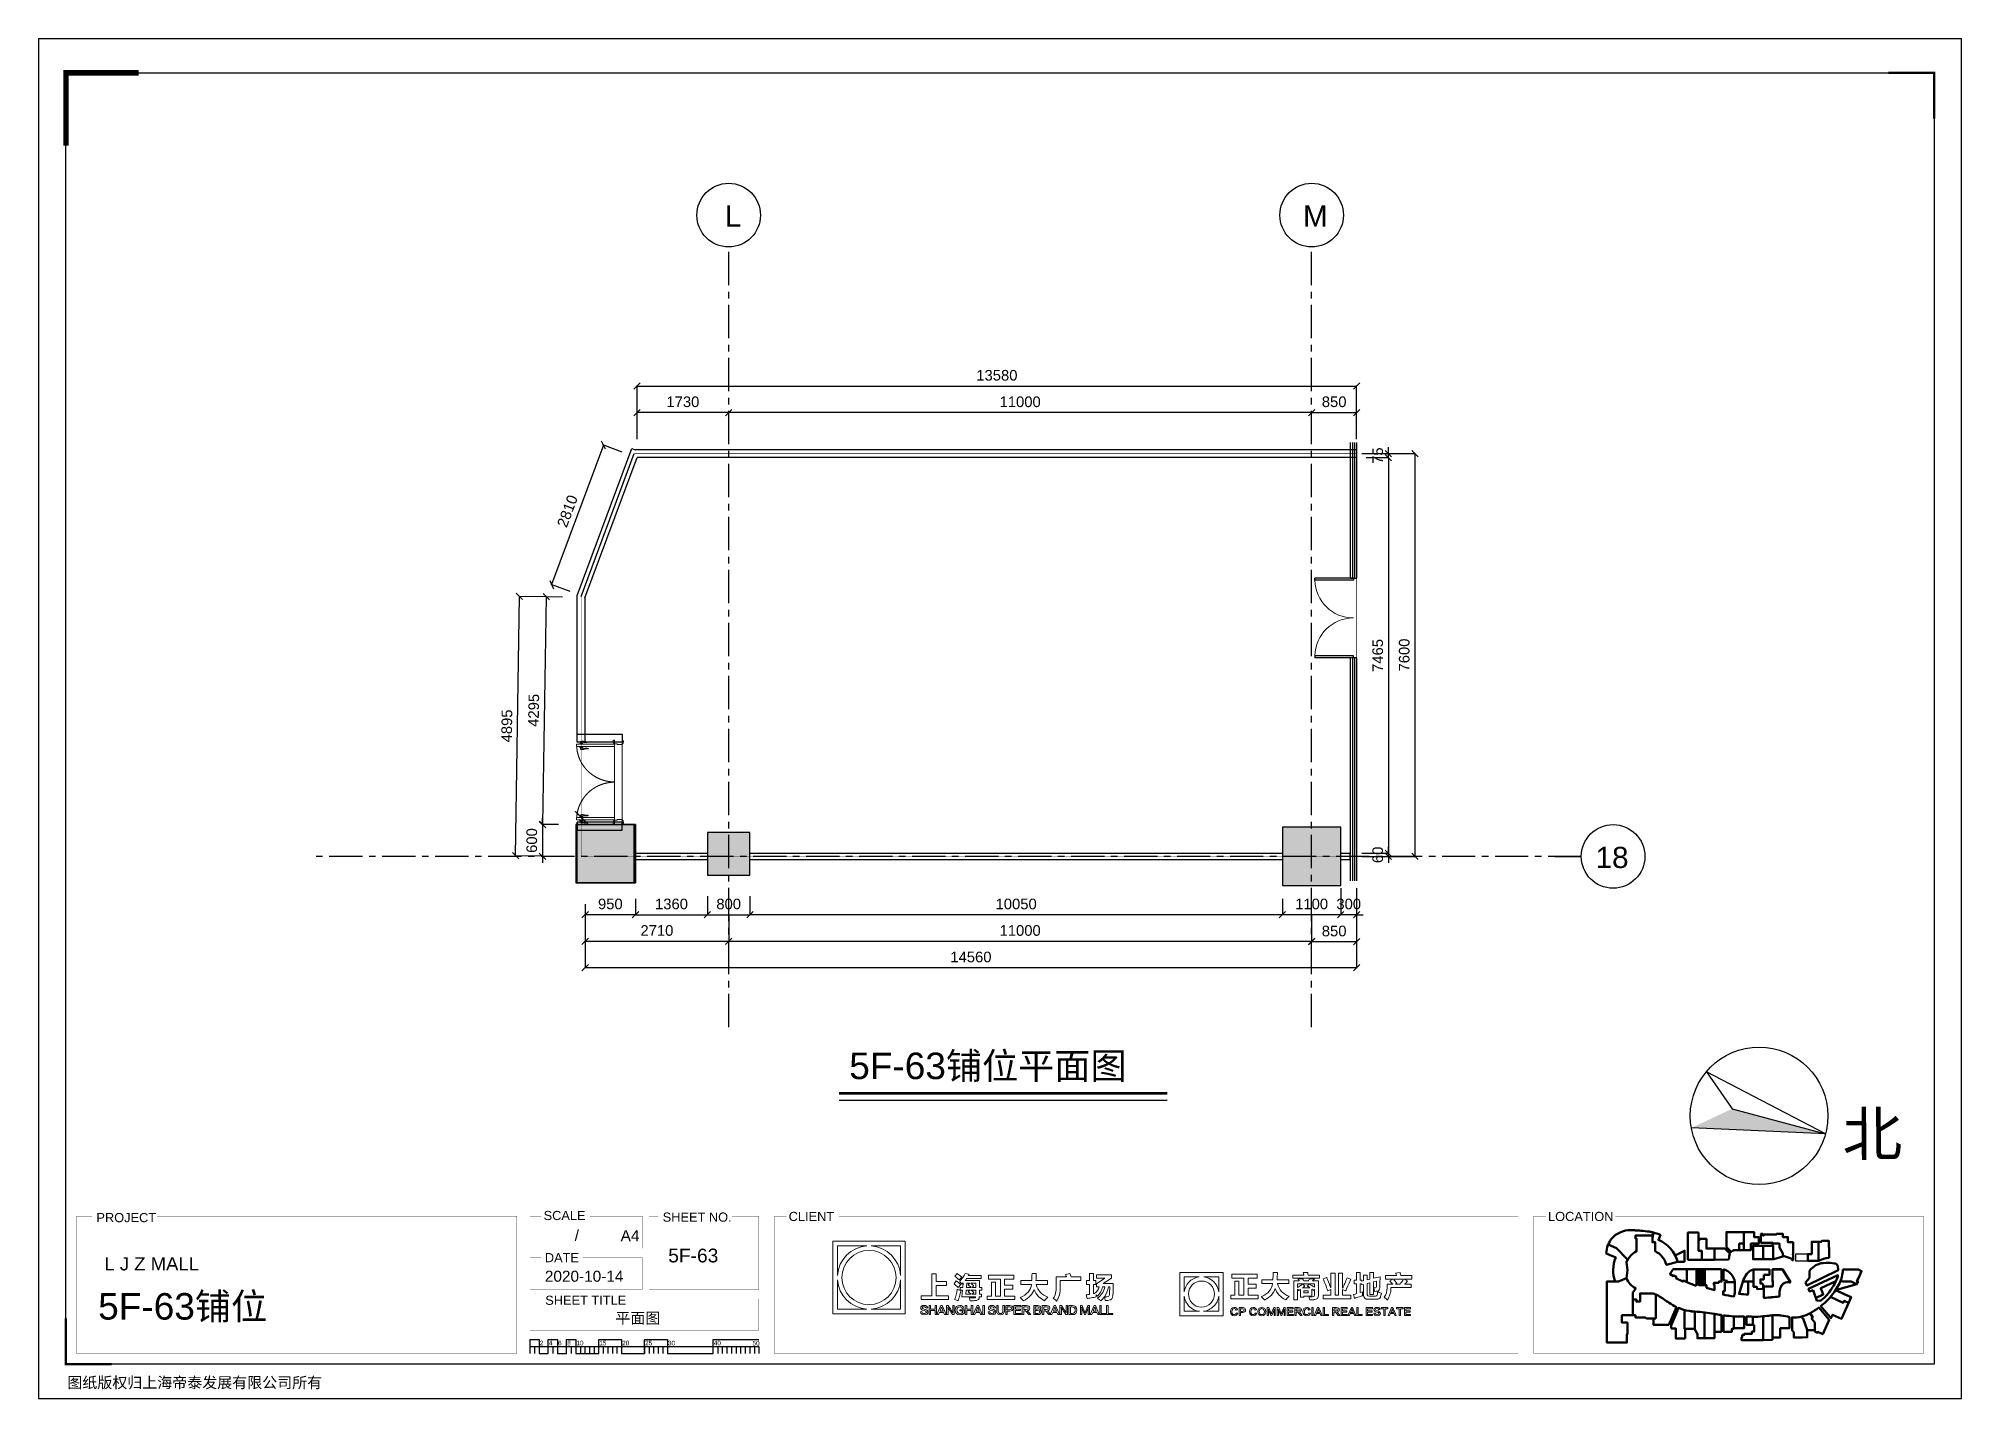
# Model space of a CAD drawing. Header units: inches. Extents: x -17552 to 18736, y -11730 to 13931.
import ezdxf
from ezdxf.enums import TextEntityAlignment as Align

# ---------------------------------------------------------------- set-up
doc = ezdxf.new("R2010")
doc.units = ezdxf.units.IN
doc.header["$MEASUREMENT"] = 0
doc.linetypes.add('CENTER', pattern=[2, 1.25, -0.25, 0.25, -0.25])
doc.linetypes.add('HIDDEN', pattern=[0.375, 0.25, -0.125])
for name, color, linetype in [('5F中北改造14', 4, 'Continuous'), ('DIM', 3, 'Continuous'), ('DIM TEXT', 7, 'Continuous'), ('L04-COL', 5, 'Continuous'), ('L05-WAL', 2, 'Continuous'), ('NEW AREA', 5, 'Continuous'), ('WALL', 255, 'Continuous'), ('图层 1', 7, 'Continuous'), ('给排水', 160, 'Continuous'), ('轴线', 10, 'CENTER')]:
    doc.layers.add(name, color=color, linetype=linetype)
for name, color, linetype, lineweight in [('BS-门套', 60, 'Continuous', 0), ('FC-通用', 134, 'Continuous', 0), ('FF-门', 60, 'Continuous', 0), ('租户合同线', 5, 'Continuous', 50)]:
    doc.layers.add(name, color=color, linetype=linetype, lineweight=lineweight)
doc.styles.add('3F_2017.02$0$H1', font='swisscl.ttf')
doc.styles.get("Standard").update_dxf_attribs({"font": 'arial.ttf'})
doc.dimstyles.new('DIM-200MM', dxfattribs={"dimtxt": 200, "dimasz": 120, "dimexe": 10, "dimexo": 100, "dimgap": 100, "dimtad": 1, "dimdec": 0, "dimrnd": 5, "dimzin": 1, "dimdsep": 46, "dimtxsty": 'Standard', "dimblk": 'OBLIQUE', "dimcen": 0.5, "dimdle": 1, "dimclrd": 256, "dimclre": 256, "dimclrt": 7, "dimaunit": 1, "dimadec": 0, "dimazin": 0, "dimtfac": 1, "dimtdec": 0, "dimtix": 1, "dimtmove": 2, "dimatfit": 3, "dimfxl": 500, "dimfxlon": 1, "dimtolj": 1, "dimtzin": 1, "dimarcsym": 0})

msp = doc.modelspace()

# ---------------------------------------------------------------- texts
for s, height, p in [('PROJECT', 172.8, (-16458.3, -8402.1)), ('SCALE', 172.8, (-8020.2, -8362.7)), ('SHEET NO.', 172.8, (-5772.5, -8393.5)), ('CLIENT', 172.8, (-3396.1, -8380.6)), ('LOCATION', 172.8, (10933.2, -8380.6)), ('A4', 207.36, (-6566.1, -8760.9)), ('DATE', 172.8, (-7996.5, -9158.1)), ('SHEET TITLE', 172.8, (-7988.8, -9961.8)), ('2', 86.4, (-8092.6, -10725.7)), ('4', 86.4, (-7919.8, -10725.7)), ('6', 86.4, (-7747, -10725.7)), ('8', 86.4, (-7574.2, -10725.7)), ('10', 86.4, (-7401.4, -10725.7)), ('15', 86.4, (-6969.4, -10725.7)), ('20', 86.4, (-6537.4, -10725.7)), ('25', 86.4, (-6105.4, -10725.7)), ('30', 86.4, (-5673.4, -10725.7)), ('40', 86.4, (-4809.4, -10725.7)), ('50', 86.4, (-4078.1, -10728.8)), ('图纸版权归上海帝泰发展有限公司所有', 207.36, (-17007.3, -11532))]:
    msp.add_text(s, height=height).set_placement(p)
at = {"attachment_point": 1}
for s, insert, char_height in [('5F-63{\\fSimSun|b0|i0|c134|p54;铺位平面图}', (-2253.4, -5203.3), 500), ('L J Z MALL', (-16308.1, -9062.6), 250)]:
    msp.add_mtext_dynamic_manual_height_columns(s, width=6808.082, gutter_width=1, heights=[0], dxfattribs=dict(at, insert=insert, char_height=char_height))
for tag, text, p in [('/', 'AS NOTED', (-7353.6, -8757.7)), ('2020-10-14', '2020-7-22', (-6514.3, -9525.7))]:
    msp.add_attdef(tag, text=text, height=207.36).set_placement(p, align=Align.RIGHT)
for tag, p, s, height in [('5F-63', (-5668.9, -9161.2), 'SHEET NO.', 259.2), ('5F-63铺位', (-16425.2, -10240.6), '###############', 500), ('平面图', (-6667.1, -10316.4), 'SHEET-TITLE', 207.36)]:
    msp.add_attdef(tag, p, s, height=height)
at = {"layer": 'DIM TEXT', "char_height": 400, "attachment_point": 1}
for s, insert in [('L', (-4598, 10779.7)), ('M', (6309.5, 10779.7)), ('18', (11831, -1320.3))]:
    msp.add_mtext_dynamic_manual_height_columns(s, width=10456.675, gutter_width=2, heights=[0], dxfattribs=dict(at, insert=insert))

# ---------------------------------------------------------------- blocks, each defined once
blk = doc.blocks.new('3F_2017.02$0$A$C11E260BE')
blk.add_hatch(color=256).paths.add_polyline_path([(5592, 3026), (8455, 1855), (2523, 8881)])
for p, q in [((5592, 3026), (2523, 8881)), ((2523, 8881), (8455, 1855)), ((2523, 8881), (4926, 5))]:
    blk.add_line(p, q)
at = {"ltscale": 0.1}
blk.add_line((4926, 5), (5592, 3026), dxfattribs=at)
blk.add_circle((4709, 4709), 4709)
at = {"style": '3F_2017.02$0$H1'}
blk.add_text('北', height=3000, rotation=133.02448, dxfattribs=at).set_placement((2849, 10782))
blk = doc.blocks.new('$DorLib2D$00000002')
for p, q in [((-0.5, 0), (-0.5, 0.4875)), ((-0.475, 0.4875), (-0.5, 0.4875)), ((-0.475, 0), (-0.475, 0.4875)), ((0.475, 0), (0.475, 0.4875)), ((0.475, 0.4875), (0.5, 0.4875)), ((0.5, 0), (0.5, 0.4875)), ((-0.5, 0), (-0.475, 0)), ((0.5, 0), (0.475, 0))]:
    blk.add_line(p, q)
at = {"lineweight": 13}
for centre, start, end in [((-0.4875, 0), 0, 88.53072), ((0.4875, 0), 91.46928, 180)]:
    blk.add_arc(centre, 0.4875, start, end, dxfattribs=at)
blk = doc.blocks.new('门套线03')
at = {"ltscale": 100}
blk.add_lwpolyline([(60, 0), (60, 20, -0.339185), (57, 23), (42, 23, -0.360475), (39, 20), (29, 20, 0.137802), (14, 15, -0.16589), (3, 12), (3, 9), (0, 9), (0, 0)], format="xyb", close=True, dxfattribs=at)
blk = doc.blocks.new('门把手02')
at = {"color": 250}
for p, q in [((-30, 15), (-15, 15)), ((-30, 0), (-30, 15)), ((30, 0), (-30, 0)), ((-15, 15), (20, 15)), ((-15, 15), (20, 15)), ((-13, 32), (-13, 41)), ((13, 32), (-13, 32)), ((-9, 15), (-9, 32)), ((9, 15), (9, 32)), ((20, 15), (30, 15)), ((30, 15), (30, 0))]:
    blk.add_line(p, q, dxfattribs=at)
at = {"color": 250, "extrusion": (0, 0, -1)}
for centre, major_axis, start_param, end_param in [((-1, 41), (-8.59, 8.59), 5.497787, 6.813202), ((23, -64), (0, 120), -0.233047, 0.306451), ((13, 37), (3.58, 3.58), 2.124304, 2.356194), ((34, -51), (0, 86), -0.231441, 0.114669), ((79, 368), (0, 336), 3.005111, 3.247916), ((108, 189), (2, 147), 3.194781, 3.464277), ((105, 172), (-91.7, 91.7), 3.813778, 3.981187), ((123, 24), (-13.7, 13.7), 0.647464, 1.248663), ((124, 44), (5.92, 5.92), 1.238085, 2.228964), ((131, 40), (-0.729, 0.729), 1.325662, 2.819982)]:
    blk.add_ellipse(centre, major_axis=major_axis, ratio=1, start_param=start_param, end_param=end_param, dxfattribs=at)
blk = doc.blocks.new('hld_2_1435.831_150_门把手02_门套线03_45_0_0_3_40_10_0_0')
at = {"layer": 'BS-门套', "color": 4}
for points in [[(-0.5, 0.049), (-0.474, 0.049), (-0.474, 0.016), (-0.467, 0.016), (-0.467, -0.049), (-0.5, -0.049)], [(0.5, 0.049), (0.474, 0.049), (0.474, 0.016), (0.467, 0.016), (0.467, -0.049), (0.5, -0.049)]]:
    blk.add_lwpolyline(points, close=True, dxfattribs=at)
at = {"layer": 'FC-通用', "color": 4}
for p, q in [((-0.5, 0.049), (0.5, 0.049)), ((-0.5, -0.049), (0.5, -0.049))]:
    blk.add_line(p, q, dxfattribs=at)
at = {"layer": 'FF-门', "color": 4}
for points in [[(-0.472, 0.049), (-0.442, 0.049), (-0.442, 0.52), (-0.472, 0.52)], [(0.472, 0.049), (0.442, 0.049), (0.442, 0.52), (0.472, 0.52)]]:
    blk.add_lwpolyline(points, close=True, dxfattribs=at)
at = {"layer": 'FF-门', "color": 4, "linetype": 'HIDDEN', "ltscale": 6}
for centre, start, end in [((-0.472, 0.049), 0, 90), ((0.472, 0.049), 90, 180)]:
    blk.add_arc(centre, 0.47, start, end, dxfattribs=at)
at = {"layer": 'BS-门套', "color": 4, "yscale": 0.0006597042195130002}
for p, xscale, zscale in [((-0.48, 0.049), -0.0006597042195130002, 0.000659704219513), ((0.48, 0.049), 0.0006597042195130002, 0.0006597042195130002)]:
    blk.add_blockref('门套线03', p, dxfattribs=dict(at, xscale=xscale, zscale=zscale))
at = {"layer": 'BS-门套', "color": 4, "yscale": 0.000659704219513, "zscale": 0.000659704219513, "rotation": 180}
for p, xscale in [((-0.474, -0.049), 0.000659704219513), ((0.474, -0.049), -0.000659704219513)]:
    blk.add_blockref('门套线03', p, dxfattribs=dict(at, xscale=xscale))
at = {"layer": 'FF-门', "color": 4, "yscale": 0.000659704219513, "zscale": 0.000659704219513}
for p, xscale, rotation in [((-0.472, 0.46), -0.000659704219513, 90), ((-0.442, 0.46), 0.000659704219513, 270), ((0.442, 0.46), -0.000659704219513, 90), ((0.472, 0.46), 0.000659704219513, 270)]:
    blk.add_blockref('门把手02', p, dxfattribs=dict(at, xscale=xscale, rotation=rotation))
blk = doc.blocks.new('_Oblique')
at = {"color": 0, "linetype": 'ByBlock', "lineweight": -2}
blk.add_line((-0.5, -0.5), (0.5, 0.5), dxfattribs=at)
blk = doc.blocks.new('*D7')
at = {"layer": 'DEFPOINTS', "color": 0, "transparency": 16777216}
for p in [(7322, 6873), (6472, 6215), (7322, 6215)]:
    blk.add_point(p, dxfattribs=at)
at = {"layer": 'DIM', "lineweight": -2, "transparency": 16777216}
for p, q in [((6471, 6873), (7323, 6873)), ((6472, 6373), (6472, 6883)), ((7322, 6373), (7322, 6883))]:
    blk.add_line(p, q, dxfattribs=at)
at = {"layer": 'DIM', "lineweight": -2, "transparency": 16777216, "xscale": 120, "yscale": 120, "zscale": 120, "rotation": 180}
blk.add_blockref('_Oblique', (6472, 6873), dxfattribs=at)
at = {"layer": 'DIM', "lineweight": -2, "transparency": 16777216, "xscale": 120, "yscale": 120, "zscale": 120}
blk.add_blockref('_Oblique', (7322, 6873), dxfattribs=at)
at = {"layer": 'DIM', "color": 7, "transparency": 16777216, "insert": (6897, 7075), "char_height": 200, "attachment_point": 5}
blk.add_mtext('\\A1;850', dxfattribs=at)
blk = doc.blocks.new('*D8')
at = {"layer": 'DEFPOINTS', "color": 0, "transparency": 16777216}
for p in [(-4528, 6873), (-4528, 6140), (6472, 6140)]:
    blk.add_point(p, dxfattribs=at)
at = {"layer": 'DIM', "lineweight": -2, "transparency": 16777216}
for p, q in [((6473, 6873), (-4529, 6873)), ((-4528, 6373), (-4528, 6883)), ((6472, 6373), (6472, 6883))]:
    blk.add_line(p, q, dxfattribs=at)
at = {"layer": 'DIM', "lineweight": -2, "transparency": 16777216, "xscale": 120, "yscale": 120, "zscale": 120, "rotation": 180}
blk.add_blockref('_Oblique', (-4528, 6873), dxfattribs=at)
at = {"layer": 'DIM', "lineweight": -2, "transparency": 16777216, "xscale": 120, "yscale": 120, "zscale": 120}
blk.add_blockref('_Oblique', (6472, 6873), dxfattribs=at)
at = {"layer": 'DIM', "color": 7, "transparency": 16777216, "insert": (972, 7075), "char_height": 200, "attachment_point": 5}
blk.add_mtext('\\A1;11000', dxfattribs=at)
blk = doc.blocks.new('*D9')
at = {"layer": 'DEFPOINTS', "color": 0, "transparency": 16777216}
for p in [(-6257, 6873), (-6257, 6140), (-4528, 6140)]:
    blk.add_point(p, dxfattribs=at)
at = {"layer": 'DIM', "lineweight": -2, "transparency": 16777216}
for p, q in [((-4527, 6873), (-6258, 6873)), ((-6257, 6373), (-6257, 6883)), ((-4528, 6373), (-4528, 6883))]:
    blk.add_line(p, q, dxfattribs=at)
at = {"layer": 'DIM', "lineweight": -2, "transparency": 16777216, "xscale": 120, "yscale": 120, "zscale": 120, "rotation": 180}
blk.add_blockref('_Oblique', (-6257, 6873), dxfattribs=at)
at = {"layer": 'DIM', "lineweight": -2, "transparency": 16777216, "xscale": 120, "yscale": 120, "zscale": 120}
blk.add_blockref('_Oblique', (-4528, 6873), dxfattribs=at)
at = {"layer": 'DIM', "color": 7, "transparency": 16777216, "insert": (-5392, 7075), "char_height": 200, "attachment_point": 5}
blk.add_mtext('\\A1;1730', dxfattribs=at)
blk = doc.blocks.new('*D10')
at = {"layer": 'DEFPOINTS', "color": 0, "transparency": 16777216}
for p in [(7322, 7373), (-6257, 6240), (7322, 6240)]:
    blk.add_point(p, dxfattribs=at)
at = {"layer": 'DIM', "lineweight": -2, "transparency": 16777216}
for p, q in [((-6258, 7373), (7323, 7373)), ((-6257, 6873), (-6257, 7383)), ((7322, 6873), (7322, 7383))]:
    blk.add_line(p, q, dxfattribs=at)
at = {"layer": 'DIM', "lineweight": -2, "transparency": 16777216, "xscale": 120, "yscale": 120, "zscale": 120, "rotation": 180}
blk.add_blockref('_Oblique', (-6257, 7373), dxfattribs=at)
at = {"layer": 'DIM', "lineweight": -2, "transparency": 16777216, "xscale": 120, "yscale": 120, "zscale": 120}
blk.add_blockref('_Oblique', (7322, 7373), dxfattribs=at)
at = {"layer": 'DIM', "color": 7, "transparency": 16777216, "insert": (533, 7575), "char_height": 200, "attachment_point": 5}
blk.add_mtext('\\A1;13580', dxfattribs=at)
blk = doc.blocks.new('*D11')
at = {"layer": 'DEFPOINTS', "color": 0, "transparency": 16777216}
for p in [(7402, 6023), (7402, -1442), (7922, -1442)]:
    blk.add_point(p, dxfattribs=at)
at = {"layer": 'DIM', "lineweight": -2, "transparency": 16777216}
for p, q in [((7502, 6023), (7932, 6023)), ((7922, 6024), (7922, -1443)), ((7502, -1442), (7932, -1442))]:
    blk.add_line(p, q, dxfattribs=at)
at = {"layer": 'DIM', "lineweight": -2, "transparency": 16777216, "xscale": 120, "yscale": 120, "zscale": 120}
for p, rotation in [((7922, 6023), 90), ((7922, -1442), 270)]:
    blk.add_blockref('_Oblique', p, dxfattribs=dict(at, rotation=rotation))
at = {"layer": 'DIM', "color": 7, "transparency": 16777216, "insert": (7720, 2290), "char_height": 200, "attachment_point": 5, "rotation": 90}
blk.add_mtext('\\A1;7465', dxfattribs=at)
blk = doc.blocks.new('*D12')
at = {"layer": 'DEFPOINTS', "color": 0, "transparency": 16777216}
for p in [(7622, 6098), (7622, -1502), (8422, -1502)]:
    blk.add_point(p, dxfattribs=at)
at = {"layer": 'DIM', "lineweight": -2, "transparency": 16777216}
for p, q in [((7922, 6098), (8432, 6098)), ((8422, 6099), (8422, -1503)), ((7922, -1502), (8432, -1502))]:
    blk.add_line(p, q, dxfattribs=at)
at = {"layer": 'DIM', "lineweight": -2, "transparency": 16777216, "xscale": 120, "yscale": 120, "zscale": 120}
for p, rotation in [((8422, 6098), 90), ((8422, -1502), 270)]:
    blk.add_blockref('_Oblique', p, dxfattribs=dict(at, rotation=rotation))
at = {"layer": 'DIM', "color": 7, "transparency": 16777216, "insert": (8220, 2298), "char_height": 200, "attachment_point": 5, "rotation": 90}
blk.add_mtext('\\A1;7600', dxfattribs=at)
blk = doc.blocks.new('*D13')
at = {"layer": 'DEFPOINTS', "color": 0, "transparency": 16777216}
for p in [(-6445, 6093), (-7870, 3627), (-7425, 3461)]:
    blk.add_point(p, dxfattribs=at)
at = {"layer": 'DIM', "lineweight": -2, "transparency": 16777216}
for p, q in [((-6890, 6260), (-7870, 3626)), ((-6539, 6128), (-6900, 6262)), ((-7518, 3496), (-7879, 3631))]:
    blk.add_line(p, q, dxfattribs=at)
at = {"layer": 'DIM', "lineweight": -2, "transparency": 16777216, "xscale": 120, "yscale": 120, "zscale": 120}
for p, rotation in [((-6890, 6259), 69.58715136958838), ((-7870, 3627), 249.5871513695884)]:
    blk.add_blockref('_Oblique', p, dxfattribs=dict(at, rotation=rotation))
at = {"layer": 'DIM', "color": 7, "transparency": 16777216, "insert": (-7570, 5013), "char_height": 200, "attachment_point": 5, "rotation": 69.5872}
blk.add_mtext('\\A1;2810', dxfattribs=at)
blk = doc.blocks.new('*D14')
at = {"layer": 'DEFPOINTS', "color": 0, "transparency": 16777216}
for p in [(-7566, 3391), (-8041, -895), (-7638, -902)]:
    blk.add_point(p, dxfattribs=at)
at = {"layer": 'DIM', "lineweight": -2, "transparency": 16777216}
for p, q in [((-7969, 3399), (-8041, -896)), ((-7666, 3393), (-7979, 3398)), ((-7738, -901), (-8051, -895))]:
    blk.add_line(p, q, dxfattribs=at)
at = {"layer": 'DIM', "lineweight": -2, "transparency": 16777216, "xscale": 120, "yscale": 120, "zscale": 120}
for p, rotation in [((-7969, 3398), 89.03846101983727), ((-8041, -895), 269.0384610198373)]:
    blk.add_blockref('_Oblique', p, dxfattribs=dict(at, rotation=rotation))
at = {"layer": 'DIM', "color": 7, "transparency": 16777216, "insert": (-8207, 1255), "char_height": 200, "attachment_point": 5, "rotation": 89.0385}
blk.add_mtext('\\A1;4295', dxfattribs=at)
blk = doc.blocks.new('*D15')
at = {"layer": 'DEFPOINTS', "color": 0, "transparency": 16777216}
for p in [(-7638, -902), (-8041, -1502), (-7638, -1502)]:
    blk.add_point(p, dxfattribs=at)
at = {"layer": 'DIM', "lineweight": -2, "transparency": 16777216}
for p, q in [((-7738, -902), (-8051, -902)), ((-8041, -902), (-8041, -782)), ((-8041, -902), (-8041, -1502)), ((-7738, -1502), (-8051, -1502)), ((-8041, -1502), (-8041, -1622))]:
    blk.add_line(p, q, dxfattribs=at)
at = {"layer": 'DIM', "lineweight": -2, "transparency": 16777216, "xscale": 120, "yscale": 120, "zscale": 120}
for p, rotation in [((-8041, -902), 270), ((-8041, -1502), 90)]:
    blk.add_blockref('_Oblique', p, dxfattribs=dict(at, rotation=rotation))
at = {"layer": 'DIM', "color": 7, "transparency": 16777216, "insert": (-8243, -1202), "char_height": 200, "attachment_point": 5, "rotation": 90}
blk.add_mtext('\\A1;600', dxfattribs=at)
blk = doc.blocks.new('*D16')
at = {"layer": 'DEFPOINTS', "color": 0, "transparency": 16777216}
for p in [(-8476, 3404), (-7601, 3391), (-7673, -1502)]:
    blk.add_point(p, dxfattribs=at)
at = {"layer": 'DIM', "lineweight": -2, "transparency": 16777216}
for p, q in [((-8548, -1490), (-8476, 3405)), ((-7976, 3397), (-8486, 3404)), ((-8048, -1497), (-8558, -1489))]:
    blk.add_line(p, q, dxfattribs=at)
at = {"layer": 'DIM', "lineweight": -2, "transparency": 16777216, "xscale": 120, "yscale": 120, "zscale": 120}
for p, rotation in [((-8476, 3404), 89.15634129352313), ((-8548, -1489), 269.1563412935231)]:
    blk.add_blockref('_Oblique', p, dxfattribs=dict(at, rotation=rotation))
at = {"layer": 'DIM', "color": 7, "transparency": 16777216, "insert": (-8714, 960), "char_height": 200, "attachment_point": 5, "rotation": 89.1563}
blk.add_mtext('\\A1;4895', dxfattribs=at)
blk = doc.blocks.new('*D17')
at = {"layer": 'DEFPOINTS', "color": 0, "transparency": 16777216}
for p in [(7022, -1802), (7322, -1802), (7022, -2602)]:
    blk.add_point(p, dxfattribs=at)
at = {"layer": 'DIM', "lineweight": -2, "transparency": 16777216}
for p, q in [((7022, -2102), (7022, -2612)), ((7322, -2102), (7322, -2612)), ((7022, -2602), (6902, -2602)), ((7322, -2602), (7022, -2602)), ((7322, -2602), (7442, -2602))]:
    blk.add_line(p, q, dxfattribs=at)
at = {"layer": 'DIM', "lineweight": -2, "transparency": 16777216, "xscale": 120, "yscale": 120, "zscale": 120}
blk.add_blockref('_Oblique', (7022, -2602), dxfattribs=at)
at = {"layer": 'DIM', "lineweight": -2, "transparency": 16777216, "xscale": 120, "yscale": 120, "zscale": 120, "rotation": 180}
blk.add_blockref('_Oblique', (7322, -2602), dxfattribs=at)
at = {"layer": 'DIM', "color": 7, "transparency": 16777216, "insert": (7172, -2400), "char_height": 200, "attachment_point": 5}
blk.add_mtext('\\A1;300', dxfattribs=at)
blk = doc.blocks.new('*D18')
at = {"layer": 'DEFPOINTS', "color": 0, "transparency": 16777216}
for p in [(5922, -2202), (7022, -2202), (5922, -2602)]:
    blk.add_point(p, dxfattribs=at)
at = {"layer": 'DIM', "lineweight": -2, "transparency": 16777216}
for p, q in [((5922, -2302), (5922, -2612)), ((7022, -2302), (7022, -2612)), ((7023, -2602), (5921, -2602))]:
    blk.add_line(p, q, dxfattribs=at)
at = {"layer": 'DIM', "lineweight": -2, "transparency": 16777216, "xscale": 120, "yscale": 120, "zscale": 120, "rotation": 180}
blk.add_blockref('_Oblique', (5922, -2602), dxfattribs=at)
at = {"layer": 'DIM', "lineweight": -2, "transparency": 16777216, "xscale": 120, "yscale": 120, "zscale": 120}
blk.add_blockref('_Oblique', (7022, -2602), dxfattribs=at)
at = {"layer": 'DIM', "color": 7, "transparency": 16777216, "insert": (6472, -2400), "char_height": 200, "attachment_point": 5}
blk.add_mtext('\\A1;1100', dxfattribs=at)
blk = doc.blocks.new('*D19')
at = {"layer": 'DEFPOINTS', "color": 0, "transparency": 16777216}
for p in [(-4128, -2152), (5922, -2202), (-4128, -2602)]:
    blk.add_point(p, dxfattribs=at)
at = {"layer": 'DIM', "lineweight": -2, "transparency": 16777216}
for p, q in [((-4128, -2252), (-4128, -2612)), ((5922, -2302), (5922, -2612)), ((5923, -2602), (-4129, -2602))]:
    blk.add_line(p, q, dxfattribs=at)
at = {"layer": 'DIM', "lineweight": -2, "transparency": 16777216, "xscale": 120, "yscale": 120, "zscale": 120, "rotation": 180}
blk.add_blockref('_Oblique', (-4128, -2602), dxfattribs=at)
at = {"layer": 'DIM', "lineweight": -2, "transparency": 16777216, "xscale": 120, "yscale": 120, "zscale": 120}
blk.add_blockref('_Oblique', (5922, -2602), dxfattribs=at)
at = {"layer": 'DIM', "color": 7, "transparency": 16777216, "insert": (897, -2400), "char_height": 200, "attachment_point": 5}
blk.add_mtext('\\A1;10050', dxfattribs=at)
blk = doc.blocks.new('*D20')
at = {"layer": 'DEFPOINTS', "color": 0, "transparency": 16777216}
for p in [(-4928, -2152), (-4128, -2152), (-4128, -2602)]:
    blk.add_point(p, dxfattribs=at)
at = {"layer": 'DIM', "lineweight": -2, "transparency": 16777216}
for p, q in [((-4928, -2252), (-4928, -2612)), ((-4128, -2252), (-4128, -2612)), ((-4929, -2602), (-4127, -2602))]:
    blk.add_line(p, q, dxfattribs=at)
at = {"layer": 'DIM', "lineweight": -2, "transparency": 16777216, "xscale": 120, "yscale": 120, "zscale": 120, "rotation": 180}
blk.add_blockref('_Oblique', (-4928, -2602), dxfattribs=at)
at = {"layer": 'DIM', "lineweight": -2, "transparency": 16777216, "xscale": 120, "yscale": 120, "zscale": 120}
blk.add_blockref('_Oblique', (-4128, -2602), dxfattribs=at)
at = {"layer": 'DIM', "color": 7, "transparency": 16777216, "insert": (-4528, -2400), "char_height": 200, "attachment_point": 5}
blk.add_mtext('\\A1;800', dxfattribs=at)
blk = doc.blocks.new('*D21')
at = {"layer": 'DEFPOINTS', "color": 0, "transparency": 16777216}
for p in [(-6286, -2202), (-4928, -2202), (-4928, -2602)]:
    blk.add_point(p, dxfattribs=at)
at = {"layer": 'DIM', "lineweight": -2, "transparency": 16777216}
for p, q in [((-6286, -2302), (-6286, -2612)), ((-4928, -2302), (-4928, -2612)), ((-6287, -2602), (-4927, -2602))]:
    blk.add_line(p, q, dxfattribs=at)
at = {"layer": 'DIM', "lineweight": -2, "transparency": 16777216, "xscale": 120, "yscale": 120, "zscale": 120, "rotation": 180}
blk.add_blockref('_Oblique', (-6286, -2602), dxfattribs=at)
at = {"layer": 'DIM', "lineweight": -2, "transparency": 16777216, "xscale": 120, "yscale": 120, "zscale": 120}
blk.add_blockref('_Oblique', (-4928, -2602), dxfattribs=at)
at = {"layer": 'DIM', "color": 7, "transparency": 16777216, "insert": (-5607, -2400), "char_height": 200, "attachment_point": 5}
blk.add_mtext('\\A1;1360', dxfattribs=at)
blk = doc.blocks.new('*D22')
at = {"layer": 'DEFPOINTS', "color": 0, "transparency": 16777216}
for p in [(-7236, -2302), (-6286, -2302), (-7236, -2602)]:
    blk.add_point(p, dxfattribs=at)
at = {"layer": 'DIM', "lineweight": -2, "transparency": 16777216}
for p, q in [((-7236, -2402), (-7236, -2612)), ((-6286, -2402), (-6286, -2612)), ((-6285, -2602), (-7237, -2602))]:
    blk.add_line(p, q, dxfattribs=at)
at = {"layer": 'DIM', "lineweight": -2, "transparency": 16777216, "xscale": 120, "yscale": 120, "zscale": 120, "rotation": 180}
blk.add_blockref('_Oblique', (-7236, -2602), dxfattribs=at)
at = {"layer": 'DIM', "lineweight": -2, "transparency": 16777216, "xscale": 120, "yscale": 120, "zscale": 120}
blk.add_blockref('_Oblique', (-6286, -2602), dxfattribs=at)
at = {"layer": 'DIM', "color": 7, "transparency": 16777216, "insert": (-6761, -2400), "char_height": 200, "attachment_point": 5}
blk.add_mtext('\\A1;950', dxfattribs=at)
blk = doc.blocks.new('*D23')
at = {"layer": 'DEFPOINTS', "color": 0, "transparency": 16777216}
for p in [(-7236, -2402), (-4528, -2302), (-4528, -3102)]:
    blk.add_point(p, dxfattribs=at)
at = {"layer": 'DIM', "lineweight": -2, "transparency": 16777216}
for p, q in [((-7236, -2602), (-7236, -3112)), ((-4528, -2602), (-4528, -3112)), ((-7237, -3102), (-4527, -3102))]:
    blk.add_line(p, q, dxfattribs=at)
at = {"layer": 'DIM', "lineweight": -2, "transparency": 16777216, "xscale": 120, "yscale": 120, "zscale": 120, "rotation": 180}
blk.add_blockref('_Oblique', (-7236, -3102), dxfattribs=at)
at = {"layer": 'DIM', "lineweight": -2, "transparency": 16777216, "xscale": 120, "yscale": 120, "zscale": 120}
blk.add_blockref('_Oblique', (-4528, -3102), dxfattribs=at)
at = {"layer": 'DIM', "color": 7, "transparency": 16777216, "insert": (-5882, -2900), "char_height": 200, "attachment_point": 5}
blk.add_mtext('\\A1;2710', dxfattribs=at)
blk = doc.blocks.new('*D24')
at = {"layer": 'DEFPOINTS', "color": 0, "transparency": 16777216}
for p in [(-4528, -2302), (6472, -2302), (6472, -3102)]:
    blk.add_point(p, dxfattribs=at)
at = {"layer": 'DIM', "lineweight": -2, "transparency": 16777216}
for p, q in [((-4528, -2602), (-4528, -3112)), ((6472, -2602), (6472, -3112)), ((-4529, -3102), (6473, -3102))]:
    blk.add_line(p, q, dxfattribs=at)
at = {"layer": 'DIM', "lineweight": -2, "transparency": 16777216, "xscale": 120, "yscale": 120, "zscale": 120, "rotation": 180}
blk.add_blockref('_Oblique', (-4528, -3102), dxfattribs=at)
at = {"layer": 'DIM', "lineweight": -2, "transparency": 16777216, "xscale": 120, "yscale": 120, "zscale": 120}
blk.add_blockref('_Oblique', (6472, -3102), dxfattribs=at)
at = {"layer": 'DIM', "color": 7, "transparency": 16777216, "insert": (972, -2900), "char_height": 200, "attachment_point": 5}
blk.add_mtext('\\A1;11000', dxfattribs=at)
blk = doc.blocks.new('*D25')
at = {"layer": 'DEFPOINTS', "color": 0, "transparency": 16777216}
for p in [(6472, -1902), (7322, -1902), (6472, -3112)]:
    blk.add_point(p, dxfattribs=at)
at = {"layer": 'DIM', "lineweight": -2, "transparency": 16777216}
for p, q in [((6472, -2612), (6472, -3122)), ((7322, -2612), (7322, -3122)), ((7323, -3112), (6471, -3112))]:
    blk.add_line(p, q, dxfattribs=at)
at = {"layer": 'DIM', "lineweight": -2, "transparency": 16777216, "xscale": 120, "yscale": 120, "zscale": 120, "rotation": 180}
blk.add_blockref('_Oblique', (6472, -3112), dxfattribs=at)
at = {"layer": 'DIM', "lineweight": -2, "transparency": 16777216, "xscale": 120, "yscale": 120, "zscale": 120}
blk.add_blockref('_Oblique', (7322, -3112), dxfattribs=at)
at = {"layer": 'DIM', "color": 7, "transparency": 16777216, "insert": (6897, -2910), "char_height": 200, "attachment_point": 5}
blk.add_mtext('\\A1;850', dxfattribs=at)
blk = doc.blocks.new('*D26')
at = {"layer": 'DEFPOINTS', "color": 0, "transparency": 16777216}
for p in [(7322, -2002), (-7236, -2502), (-7236, -3602)]:
    blk.add_point(p, dxfattribs=at)
at = {"layer": 'DIM', "lineweight": -2, "transparency": 16777216}
for p, q in [((-7236, -3102), (-7236, -3612)), ((7322, -3102), (7322, -3612)), ((7323, -3602), (-7237, -3602))]:
    blk.add_line(p, q, dxfattribs=at)
at = {"layer": 'DIM', "lineweight": -2, "transparency": 16777216, "xscale": 120, "yscale": 120, "zscale": 120, "rotation": 180}
blk.add_blockref('_Oblique', (-7236, -3602), dxfattribs=at)
at = {"layer": 'DIM', "lineweight": -2, "transparency": 16777216, "xscale": 120, "yscale": 120, "zscale": 120}
blk.add_blockref('_Oblique', (7322, -3602), dxfattribs=at)
at = {"layer": 'DIM', "color": 7, "transparency": 16777216, "insert": (43, -3400), "char_height": 200, "attachment_point": 5}
blk.add_mtext('\\A1;14560', dxfattribs=at)
blk = doc.blocks.new('block 47')
at = {"layer": '图层 1', "lineweight": 0}
for points in [[(122.06, -57.89), (122.06, -56.7), (123.44, -56.7), (123.44, -52.04), (124.83, -52.04), (124.83, -56.7), (126.49, -56.7), (126.49, -51.01), (122.45, -51.01), (122.45, -49.7), (130.99, -49.7), (130.99, -51.01), (127.87, -51.01), (127.87, -53.06), (130.64, -53.06), (130.64, -54.37), (127.87, -54.37), (127.87, -56.7), (131.31, -56.7), (131.31, -57.89), (122.06, -57.89)], [(146.62, -55.95), (148.08, -55.95), (148.08, -55.2), (146.62, -55.2), (146.62, -55.95)]]:
    blk.add_lwpolyline(points, dxfattribs=at)
for points, knots in [([(132.5, -52.83), (132.5, -52.83), (132.5, -51.52), (132.5, -51.52), (132.5, -51.52), (136.22, -51.52), (136.22, -51.52), (136.27, -50.84), (136.3, -50.05), (136.3, -49.15), (136.3, -49.15), (137.72, -49.15), (137.72, -49.15), (137.72, -49.44), (137.71, -49.84), (137.68, -50.34), (137.68, -50.89), (137.67, -51.29), (137.64, -51.52), (137.64, -51.52), (141.51, -51.52), (141.51, -51.52), (141.51, -51.52), (141.51, -52.83), (141.51, -52.83), (141.51, -52.83), (137.72, -52.83), (137.72, -52.83), (138.27, -54.94), (139.59, -56.35), (141.67, -57.06), (141.2, -57.5), (140.83, -57.91), (140.57, -58.28), (138.83, -57.47), (137.64, -56.2), (137.01, -54.49), (136.48, -56.1), (135.28, -57.37), (133.41, -58.32), (133.38, -58.3), (133.33, -58.23), (133.25, -58.12), (132.91, -57.73), (132.61, -57.43), (132.34, -57.22), (134.64, -56.19), (135.89, -54.72), (136.1, -52.83), (136.1, -52.83), (132.5, -52.83), (132.5, -52.83)], [0, 0, 0, 0, 1, 1, 1, 2, 2, 2, 3, 3, 3, 4, 4, 4, 5, 5, 5, 6, 6, 6, 7, 7, 7, 8, 8, 8, 9, 9, 9, 10, 10, 10, 11, 11, 11, 12, 12, 12, 13, 13, 13, 14, 14, 14, 15, 15, 15, 16, 16, 16, 17, 17, 17, 17]), ([(142.86, -50.97), (142.86, -50.97), (142.86, -49.94), (142.86, -49.94), (142.86, -49.94), (146.58, -49.94), (146.58, -49.94), (146.58, -49.91), (146.57, -49.86), (146.54, -49.78), (146.49, -49.62), (146.43, -49.41), (146.38, -49.15), (146.38, -49.15), (147.96, -49.11), (147.96, -49.11), (147.96, -49.37), (147.99, -49.65), (148.04, -49.94), (148.04, -49.94), (151.8, -49.94), (151.8, -49.94), (151.8, -49.94), (151.8, -50.97), (151.8, -50.97), (151.8, -50.97), (142.86, -50.97), (142.86, -50.97)], [0, 0, 0, 0, 1, 1, 1, 2, 2, 2, 3, 3, 3, 4, 4, 4, 5, 5, 5, 6, 6, 6, 7, 7, 7, 8, 8, 8, 9, 9, 9, 9]), ([(143.22, -58.28), (143.22, -58.28), (143.22, -51.84), (143.22, -51.84), (143.22, -51.84), (145.08, -51.84), (145.08, -51.84), (145.02, -51.76), (144.95, -51.65), (144.84, -51.52), (144.71, -51.36), (144.62, -51.26), (144.56, -51.21), (144.56, -51.21), (146.11, -51.21), (146.11, -51.21), (146.16, -51.26), (146.24, -51.36), (146.34, -51.52), (146.45, -51.65), (146.53, -51.76), (146.58, -51.84), (146.58, -51.84), (148.08, -51.84), (148.08, -51.84), (148.13, -51.79), (148.2, -51.69), (148.28, -51.56), (148.38, -51.46), (148.5, -51.34), (148.64, -51.21), (148.64, -51.21), (150.14, -51.21), (150.14, -51.21), (149.95, -51.44), (149.76, -51.65), (149.54, -51.84), (149.54, -51.84), (151.48, -51.84), (151.48, -51.84), (151.48, -51.84), (151.48, -56.7), (151.48, -56.7), (151.48, -57.62), (151.06, -58.12), (150.22, -58.2), (149.87, -58.26), (149.32, -58.28), (148.56, -58.28), (148.48, -57.75), (148.4, -57.39), (148.32, -57.18), (148.53, -57.2), (148.89, -57.22), (149.39, -57.22), (149.94, -57.22), (150.22, -56.95), (150.22, -56.42), (150.22, -56.42), (150.22, -54.76), (150.22, -54.76), (150.22, -54.76), (149.94, -55.12), (149.94, -55.12), (149.7, -54.96), (149.47, -54.8), (149.23, -54.65), (149.23, -54.65), (149.23, -56.98), (149.23, -56.98), (149.23, -56.98), (146.62, -56.98), (146.62, -56.98), (146.62, -56.98), (146.62, -57.37), (146.62, -57.37), (146.62, -57.37), (145.43, -57.37), (145.43, -57.37), (145.43, -57.37), (145.43, -54.76), (145.43, -54.76), (145.38, -54.82), (145.29, -54.88), (145.16, -54.96), (145.02, -55.07), (144.92, -55.15), (144.84, -55.2), (144.81, -55.15), (144.73, -55.03), (144.6, -54.84), (144.73, -55), (144.7, -54.95), (144.48, -54.69), (144.48, -54.69), (144.48, -58.28), (144.48, -58.28), (144.48, -58.28), (143.22, -58.28), (143.22, -58.28)], [0, 0, 0, 0, 1, 1, 1, 2, 2, 2, 3, 3, 3, 4, 4, 4, 5, 5, 5, 6, 6, 6, 7, 7, 7, 8, 8, 8, 9, 9, 9, 10, 10, 10, 11, 11, 11, 12, 12, 12, 13, 13, 13, 14, 14, 14, 15, 15, 15, 16, 16, 16, 17, 17, 17, 18, 18, 18, 19, 19, 19, 20, 20, 20, 21, 21, 21, 22, 22, 22, 23, 23, 23, 24, 24, 24, 25, 25, 25, 26, 26, 26, 27, 27, 27, 28, 28, 28, 29, 29, 29, 30, 30, 30, 31, 31, 31, 32, 32, 32, 33, 33, 33, 33]), ([(155.68, -54.25), (155.68, -54.25), (155.68, -49.31), (155.68, -49.31), (155.68, -49.31), (157.06, -49.31), (157.06, -49.31), (157.06, -49.31), (157.06, -56.7), (157.06, -56.7), (157.06, -56.7), (158.25, -56.7), (158.25, -56.7), (158.25, -56.7), (158.25, -49.31), (158.25, -49.31), (158.25, -49.31), (159.59, -49.31), (159.59, -49.31), (159.59, -49.31), (159.59, -54.37), (159.59, -54.37), (160.12, -53.37), (160.62, -52.19), (161.09, -50.85), (161.09, -50.85), (162.32, -51.36), (162.32, -51.36), (162.06, -52.02), (161.59, -53.09), (160.94, -54.57), (160.8, -54.88), (160.7, -55.12), (160.62, -55.28), (160.62, -55.28), (159.59, -54.8), (159.59, -54.8), (159.59, -54.8), (159.59, -56.7), (159.59, -56.7), (159.59, -56.7), (162.32, -56.7), (162.32, -56.7), (162.32, -56.7), (162.32, -57.89), (162.32, -57.89), (162.32, -57.89), (153.03, -57.89), (153.03, -57.89), (153.03, -57.89), (153.03, -56.7), (153.03, -56.7), (153.03, -56.7), (155.68, -56.7), (155.68, -56.7), (155.68, -56.7), (155.68, -54.84), (155.68, -54.84), (155.68, -54.84), (154.61, -55.28), (154.61, -55.28), (154.11, -53.8), (153.59, -52.46), (153.07, -51.25), (153.07, -51.25), (154.21, -50.73), (154.21, -50.73), (154.29, -50.94), (154.43, -51.27), (154.61, -51.72), (154.87, -52.3), (155.23, -53.14), (155.68, -54.25)], [0, 0, 0, 0, 1, 1, 1, 2, 2, 2, 3, 3, 3, 4, 4, 4, 5, 5, 5, 6, 6, 6, 7, 7, 7, 8, 8, 8, 9, 9, 9, 10, 10, 10, 11, 11, 11, 12, 12, 12, 13, 13, 13, 14, 14, 14, 15, 15, 15, 16, 16, 16, 17, 17, 17, 18, 18, 18, 19, 19, 19, 20, 20, 20, 21, 21, 21, 22, 22, 22, 23, 23, 23, 24, 24, 24, 24]), ([(168.73, -51.36), (168.73, -51.36), (168.73, -49.11), (168.73, -49.11), (168.73, -49.11), (169.99, -49.11), (169.99, -49.11), (169.99, -49.11), (169.99, -51.05), (169.99, -51.05), (169.99, -51.05), (172.17, -50.57), (172.17, -50.57), (172.17, -51.07), (172.15, -51.72), (172.13, -52.51), (172.1, -53.01), (172.09, -53.54), (172.09, -54.09), (172.06, -54.8), (171.81, -55.23), (171.34, -55.36), (171.02, -55.38), (170.69, -55.42), (170.35, -55.48), (170.27, -55.05), (170.16, -54.65), (170.03, -54.25), (170.27, -54.25), (170.47, -54.25), (170.63, -54.25), (170.84, -54.22), (170.94, -54.09), (170.94, -53.85), (170.97, -53.46), (170.98, -52.85), (170.98, -52.04), (170.98, -52.04), (169.99, -52.27), (169.99, -52.27), (169.99, -52.27), (169.99, -56.5), (169.99, -56.5), (169.99, -56.5), (168.73, -56.5), (168.73, -56.5), (168.73, -56.5), (168.73, -52.59), (168.73, -52.59), (168.73, -52.59), (167.86, -52.79), (167.86, -52.79), (167.86, -52.79), (167.86, -56.54), (167.86, -56.54), (167.88, -56.86), (168.1, -57.03), (168.49, -57.06), (168.49, -57.06), (170.31, -57.06), (170.31, -57.06), (170.86, -57.06), (171.17, -56.91), (171.22, -56.62), (171.3, -56.28), (171.35, -55.91), (171.38, -55.52), (171.59, -55.62), (171.86, -55.74), (172.21, -55.87), (172.42, -55.95), (172.58, -56.02), (172.68, -56.07), (172.52, -56.7), (172.39, -57.12), (172.29, -57.33), (172.05, -57.83), (171.61, -58.08), (170.98, -58.08), (170.98, -58.08), (168.21, -58.08), (168.21, -58.08), (167.16, -58.08), (166.62, -57.62), (166.59, -56.7), (166.59, -56.7), (166.59, -53.1), (166.59, -53.1), (166.59, -53.1), (166, -53.26), (166, -53.26), (166, -53.26), (165.92, -52.95), (165.92, -52.95), (165.92, -52.95), (165.49, -52.95), (165.49, -52.95), (165.49, -52.95), (165.49, -55.79), (165.49, -55.79), (165.78, -55.71), (166.05, -55.63), (166.32, -55.55), (166.29, -55.82), (166.29, -56.25), (166.32, -56.86), (166.08, -56.94), (165.74, -57.06), (165.29, -57.22), (164.52, -57.43), (163.94, -57.61), (163.55, -57.77), (163.55, -57.77), (163.31, -56.42), (163.31, -56.42), (163.63, -56.35), (163.93, -56.27), (164.22, -56.19), (164.22, -56.19), (164.22, -52.95), (164.22, -52.95), (164.22, -52.95), (163.51, -52.95), (163.51, -52.95), (163.51, -52.95), (163.51, -51.64), (163.51, -51.64), (163.51, -51.64), (164.22, -51.64), (164.22, -51.64), (164.22, -51.64), (164.22, -49.11), (164.22, -49.11), (164.22, -49.11), (165.49, -49.11), (165.49, -49.11), (165.49, -49.11), (165.49, -51.64), (165.49, -51.64), (165.49, -51.64), (166.04, -51.64), (166.04, -51.64), (166.04, -51.64), (166.04, -52), (166.04, -52), (166.04, -52), (166.59, -51.84), (166.59, -51.84), (166.59, -51.84), (166.59, -49.94), (166.59, -49.94), (166.59, -49.94), (167.86, -49.94), (167.86, -49.94), (167.86, -49.94), (167.86, -51.56), (167.86, -51.56), (167.86, -51.56), (168.73, -51.36), (168.73, -51.36)], [0, 0, 0, 0, 1, 1, 1, 2, 2, 2, 3, 3, 3, 4, 4, 4, 5, 5, 5, 6, 6, 6, 7, 7, 7, 8, 8, 8, 9, 9, 9, 10, 10, 10, 11, 11, 11, 12, 12, 12, 13, 13, 13, 14, 14, 14, 15, 15, 15, 16, 16, 16, 17, 17, 17, 18, 18, 18, 19, 19, 19, 20, 20, 20, 21, 21, 21, 22, 22, 22, 23, 23, 23, 24, 24, 24, 25, 25, 25, 26, 26, 26, 27, 27, 27, 28, 28, 28, 29, 29, 29, 30, 30, 30, 31, 31, 31, 32, 32, 32, 33, 33, 33, 34, 34, 34, 35, 35, 35, 36, 36, 36, 37, 37, 37, 38, 38, 38, 39, 39, 39, 40, 40, 40, 41, 41, 41, 42, 42, 42, 43, 43, 43, 44, 44, 44, 45, 45, 45, 46, 46, 46, 47, 47, 47, 48, 48, 48, 49, 49, 49, 50, 50, 50, 51, 51, 51, 52, 52, 52, 53, 53, 53, 53]), ([(174.58, -54.25), (174.58, -54.25), (174.58, -52.99), (174.58, -52.99), (174.58, -52.99), (176.4, -52.99), (176.4, -52.99), (176.38, -52.96), (176.34, -52.92), (176.28, -52.87), (176.1, -52.63), (175.82, -52.3), (175.45, -51.88), (175.45, -51.88), (176.44, -51.29), (176.44, -51.29), (176.44, -51.29), (173.95, -51.29), (173.95, -51.29), (173.95, -51.29), (173.95, -50.1), (173.95, -50.1), (173.95, -50.1), (177.71, -50.1), (177.71, -50.1), (177.68, -50.02), (177.64, -49.9), (177.59, -49.74), (177.51, -49.53), (177.44, -49.39), (177.39, -49.31), (177.39, -49.31), (178.89, -49.07), (178.89, -49.07), (178.97, -49.47), (179.06, -49.81), (179.17, -50.1), (179.17, -50.1), (182.81, -50.1), (182.81, -50.1), (182.81, -50.1), (182.81, -51.29), (182.81, -51.29), (182.81, -51.29), (180.2, -51.29), (180.2, -51.29), (180.2, -51.29), (181.42, -51.88), (181.42, -51.88), (181.03, -52.35), (180.7, -52.72), (180.43, -52.99), (180.43, -52.99), (182.65, -52.99), (182.65, -52.99), (182.65, -52.99), (182.65, -54.17), (182.65, -54.17), (182.65, -54.17), (175.81, -54.17), (175.81, -54.17), (175.81, -54.17), (175.81, -54.41), (175.81, -54.41), (175.81, -55.75), (175.4, -57.08), (174.58, -58.4), (174.35, -58.14), (174.02, -57.81), (173.6, -57.41), (174.2, -56.41), (174.53, -55.36), (174.58, -54.25)], [0, 0, 0, 0, 1, 1, 1, 2, 2, 2, 3, 3, 3, 4, 4, 4, 5, 5, 5, 6, 6, 6, 7, 7, 7, 8, 8, 8, 9, 9, 9, 10, 10, 10, 11, 11, 11, 12, 12, 12, 13, 13, 13, 14, 14, 14, 15, 15, 15, 16, 16, 16, 17, 17, 17, 18, 18, 18, 19, 19, 19, 20, 20, 20, 21, 21, 21, 22, 22, 22, 23, 23, 23, 24, 24, 24, 24]), ([(177.83, -52.71), (177.83, -52.71), (177.35, -52.99), (177.35, -52.99), (177.35, -52.99), (178.89, -52.99), (178.89, -52.99), (179.29, -52.48), (179.68, -51.92), (180.08, -51.29), (180.08, -51.29), (176.64, -51.29), (176.64, -51.29), (176.74, -51.39), (176.9, -51.58), (177.11, -51.84), (177.4, -52.21), (177.64, -52.5), (177.83, -52.71)], [0, 0, 0, 0, 1, 1, 1, 2, 2, 2, 3, 3, 3, 4, 4, 4, 5, 5, 5, 6, 6, 6, 6]), ([(146.26, -52.91), (146.26, -52.91), (146.94, -53.66), (146.94, -53.66), (146.7, -53.87), (146.45, -54.05), (146.18, -54.21), (146.18, -54.21), (148.64, -54.21), (148.64, -54.21), (148.48, -54.13), (148.27, -54), (148, -53.82), (147.87, -53.74), (147.78, -53.68), (147.73, -53.66), (147.73, -53.66), (148.36, -52.95), (148.36, -52.95), (148.99, -53.29), (149.61, -53.66), (150.22, -54.05), (150.22, -54.05), (150.22, -52.87), (150.22, -52.87), (150.22, -52.87), (144.48, -52.87), (144.48, -52.87), (144.48, -52.87), (144.48, -54.17), (144.48, -54.17), (144.8, -53.96), (145.24, -53.66), (145.79, -53.26), (146, -53.1), (146.16, -52.99), (146.26, -52.91)], [0, 0, 0, 0, 1, 1, 1, 2, 2, 2, 3, 3, 3, 4, 4, 4, 5, 5, 5, 6, 6, 6, 7, 7, 7, 8, 8, 8, 9, 9, 9, 10, 10, 10, 11, 11, 11, 12, 12, 12, 12])]:
    blk.add_open_spline(points, degree=3, knots=knots, dxfattribs=at)
blk = doc.blocks.new('block 48')
at = {"layer": '图层 1', "lineweight": 0}
for points in [[(141.43, -63.17), (143.09, -63.17), (143.09, -63.54), (140.99, -63.54), (140.99, -60.84), (143.02, -60.84), (143.02, -61.25), (141.43, -61.25), (141.43, -61.96), (142.93, -61.96), (142.93, -62.35), (141.43, -62.35), (141.43, -63.17)], [(149.29, -60.86), (149.73, -60.86), (149.73, -63.54), (149.29, -63.54), (149.29, -60.86)], [(152.3, -63.54), (152.05, -62.89), (150.84, -62.89), (150.57, -63.54), (150.1, -63.54), (151.23, -60.84), (151.66, -60.84), (152.78, -63.54), (152.3, -63.54)], [(153.09, -60.86), (153.54, -60.86), (153.54, -63.17), (154.89, -63.17), (154.89, -63.54), (153.09, -63.54), (153.09, -60.86)], [(159.52, -63.17), (161.18, -63.17), (161.18, -63.54), (159.08, -63.54), (159.08, -60.84), (161.12, -60.84), (161.12, -61.25), (159.52, -61.25), (159.52, -61.96), (161.03, -61.96), (161.03, -62.35), (159.52, -62.35), (159.52, -63.17)], [(163.61, -63.54), (163.35, -62.89), (162.15, -62.89), (161.87, -63.54), (161.41, -63.54), (162.54, -60.84), (162.96, -60.84), (164.09, -63.54), (163.61, -63.54)], [(164.4, -60.86), (164.85, -60.86), (164.85, -63.17), (166.2, -63.17), (166.2, -63.54), (164.4, -63.54), (164.4, -60.86)], [(168, -63.17), (169.66, -63.17), (169.66, -63.54), (167.56, -63.54), (167.56, -60.84), (169.59, -60.84), (169.59, -61.25), (168, -61.25), (168, -61.96), (169.5, -61.96), (169.5, -62.35), (168, -62.35), (168, -63.17)], [(174.81, -61.25), (173.91, -61.25), (173.91, -63.54), (173.47, -63.54), (173.47, -61.25), (172.56, -61.25), (172.56, -60.86), (174.81, -60.86), (174.81, -61.25)], [(177.12, -63.54), (176.86, -62.89), (175.65, -62.89), (175.38, -63.54), (174.91, -63.54), (176.04, -60.84), (176.47, -60.84), (177.6, -63.54), (177.12, -63.54)], [(179.95, -61.25), (179.06, -61.25), (179.06, -63.54), (178.62, -63.54), (178.62, -61.25), (177.71, -61.25), (177.71, -60.86), (179.95, -60.86), (179.95, -61.25)], [(180.77, -63.17), (182.43, -63.17), (182.43, -63.54), (180.33, -63.54), (180.33, -60.84), (182.37, -60.84), (182.37, -61.25), (180.77, -61.25), (180.77, -61.96), (182.28, -61.96), (182.28, -62.35), (180.77, -62.35), (180.77, -63.17)]]:
    blk.add_lwpolyline(points, dxfattribs=at)
for points, knots in [([(124.4, -61.6), (124.4, -61.6), (123.93, -61.73), (123.93, -61.73), (123.81, -61.4), (123.58, -61.23), (123.25, -61.21), (122.74, -61.23), (122.47, -61.57), (122.44, -62.21), (122.45, -62.86), (122.71, -63.19), (123.22, -63.21), (123.63, -63.22), (123.88, -63), (123.97, -62.57), (123.97, -62.57), (124.45, -62.69), (124.45, -62.69), (124.3, -63.29), (123.89, -63.59), (123.23, -63.58), (122.41, -63.57), (121.99, -63.11), (121.97, -62.21), (121.99, -61.3), (122.42, -60.83), (123.27, -60.81), (123.81, -60.81), (124.19, -61.08), (124.4, -61.6)], [0, 0, 0, 0, 1, 1, 1, 2, 2, 2, 3, 3, 3, 4, 4, 4, 5, 5, 5, 6, 6, 6, 7, 7, 7, 8, 8, 8, 9, 9, 9, 10, 10, 10, 10]), ([(126.08, -62.51), (126.08, -62.51), (125.35, -62.51), (125.35, -62.51), (125.35, -62.51), (125.35, -63.54), (125.35, -63.54), (125.35, -63.54), (124.9, -63.54), (124.9, -63.54), (124.9, -63.54), (124.9, -60.84), (124.9, -60.84), (124.9, -60.84), (126.1, -60.84), (126.1, -60.84), (126.69, -60.87), (127.01, -61.14), (127.05, -61.66), (127.04, -62.22), (126.72, -62.5), (126.08, -62.51)], [0, 0, 0, 0, 1, 1, 1, 2, 2, 2, 3, 3, 3, 4, 4, 4, 5, 5, 5, 6, 6, 6, 7, 7, 7, 7]), ([(126.04, -61.25), (126.04, -61.25), (125.35, -61.25), (125.35, -61.25), (125.35, -61.25), (125.35, -62.12), (125.35, -62.12), (125.35, -62.12), (126.04, -62.12), (126.04, -62.12), (126.41, -62.12), (126.6, -61.97), (126.6, -61.66), (126.58, -61.39), (126.39, -61.26), (126.04, -61.25)], [0, 0, 0, 0, 1, 1, 1, 2, 2, 2, 3, 3, 3, 4, 4, 4, 5, 5, 5, 5]), ([(130.77, -61.6), (130.77, -61.6), (130.3, -61.73), (130.3, -61.73), (130.18, -61.4), (129.95, -61.23), (129.62, -61.21), (129.11, -61.23), (128.84, -61.57), (128.81, -62.21), (128.82, -62.86), (129.08, -63.19), (129.59, -63.21), (130, -63.22), (130.25, -63), (130.34, -62.57), (130.34, -62.57), (130.82, -62.69), (130.82, -62.69), (130.67, -63.29), (130.26, -63.59), (129.6, -63.58), (128.78, -63.57), (128.36, -63.11), (128.34, -62.21), (128.36, -61.3), (128.79, -60.83), (129.64, -60.81), (130.18, -60.81), (130.55, -61.08), (130.77, -61.6)], [0, 0, 0, 0, 1, 1, 1, 2, 2, 2, 3, 3, 3, 4, 4, 4, 5, 5, 5, 6, 6, 6, 7, 7, 7, 8, 8, 8, 9, 9, 9, 10, 10, 10, 10]), ([(132.51, -60.81), (133.34, -60.86), (133.78, -61.32), (133.84, -62.19), (133.81, -63.09), (133.36, -63.56), (132.49, -63.58), (131.64, -63.54), (131.2, -63.08), (131.16, -62.21), (131.21, -61.32), (131.66, -60.85), (132.51, -60.81)], [0, 0, 0, 0, 1, 1, 1, 2, 2, 2, 3, 3, 3, 4, 4, 4, 4]), ([(132.47, -63.22), (133.05, -63.19), (133.35, -62.86), (133.37, -62.21), (133.33, -61.58), (133.04, -61.25), (132.5, -61.19), (131.95, -61.24), (131.65, -61.58), (131.62, -62.21), (131.64, -62.84), (131.93, -63.18), (132.47, -63.22)], [0, 0, 0, 0, 1, 1, 1, 2, 2, 2, 3, 3, 3, 4, 4, 4, 4]), ([(136.5, -60.86), (136.5, -60.86), (137.03, -60.86), (137.03, -60.86), (137.03, -60.86), (137.03, -63.54), (137.03, -63.54), (137.03, -63.54), (136.62, -63.54), (136.62, -63.54), (136.62, -63.54), (136.62, -61.95), (136.62, -61.95), (136.62, -61.82), (136.63, -61.62), (136.66, -61.36), (136.66, -61.36), (136.64, -61.36), (136.64, -61.36), (136.61, -61.52), (136.56, -61.67), (136.49, -61.83), (136.49, -61.83), (135.83, -63.54), (135.83, -63.54), (135.83, -63.54), (135.52, -63.54), (135.52, -63.54), (135.52, -63.54), (134.84, -61.83), (134.84, -61.83), (134.78, -61.66), (134.73, -61.5), (134.7, -61.36), (134.7, -61.36), (134.68, -61.36), (134.68, -61.36), (134.7, -61.56), (134.71, -61.76), (134.71, -61.95), (134.71, -61.95), (134.71, -63.54), (134.71, -63.54), (134.71, -63.54), (134.31, -63.54), (134.31, -63.54), (134.31, -63.54), (134.31, -60.86), (134.31, -60.86), (134.31, -60.86), (134.84, -60.86), (134.84, -60.86), (134.84, -60.86), (135.57, -62.67), (135.57, -62.67), (135.58, -62.72), (135.6, -62.79), (135.65, -62.89), (135.65, -62.94), (135.66, -62.97), (135.67, -62.99), (135.71, -62.86), (135.75, -62.76), (135.79, -62.67), (135.79, -62.67), (136.5, -60.86), (136.5, -60.86)], [0, 0, 0, 0, 1, 1, 1, 2, 2, 2, 3, 3, 3, 4, 4, 4, 5, 5, 5, 6, 6, 6, 7, 7, 7, 8, 8, 8, 9, 9, 9, 10, 10, 10, 11, 11, 11, 12, 12, 12, 13, 13, 13, 14, 14, 14, 15, 15, 15, 16, 16, 16, 17, 17, 17, 18, 18, 18, 19, 19, 19, 20, 20, 20, 21, 21, 21, 22, 22, 22, 22]), ([(139.84, -60.86), (139.84, -60.86), (140.37, -60.86), (140.37, -60.86), (140.37, -60.86), (140.37, -63.54), (140.37, -63.54), (140.37, -63.54), (139.96, -63.54), (139.96, -63.54), (139.96, -63.54), (139.96, -61.95), (139.96, -61.95), (139.96, -61.82), (139.97, -61.62), (140, -61.36), (140, -61.36), (139.98, -61.36), (139.98, -61.36), (139.95, -61.52), (139.9, -61.67), (139.83, -61.83), (139.83, -61.83), (139.17, -63.54), (139.17, -63.54), (139.17, -63.54), (138.85, -63.54), (138.85, -63.54), (138.85, -63.54), (138.18, -61.83), (138.18, -61.83), (138.12, -61.66), (138.07, -61.5), (138.04, -61.36), (138.04, -61.36), (138.02, -61.36), (138.02, -61.36), (138.04, -61.56), (138.05, -61.76), (138.05, -61.95), (138.05, -61.95), (138.05, -63.54), (138.05, -63.54), (138.05, -63.54), (137.65, -63.54), (137.65, -63.54), (137.65, -63.54), (137.65, -60.86), (137.65, -60.86), (137.65, -60.86), (138.18, -60.86), (138.18, -60.86), (138.18, -60.86), (138.91, -62.67), (138.91, -62.67), (138.92, -62.72), (138.94, -62.79), (138.98, -62.89), (138.99, -62.94), (139, -62.97), (139.01, -62.99), (139.05, -62.86), (139.09, -62.76), (139.13, -62.67), (139.13, -62.67), (139.84, -60.86), (139.84, -60.86)], [0, 0, 0, 0, 1, 1, 1, 2, 2, 2, 3, 3, 3, 4, 4, 4, 5, 5, 5, 6, 6, 6, 7, 7, 7, 8, 8, 8, 9, 9, 9, 10, 10, 10, 11, 11, 11, 12, 12, 12, 13, 13, 13, 14, 14, 14, 15, 15, 15, 16, 16, 16, 17, 17, 17, 18, 18, 18, 19, 19, 19, 20, 20, 20, 21, 21, 21, 22, 22, 22, 22]), ([(146.09, -63.54), (146.09, -63.54), (145.49, -63.54), (145.49, -63.54), (145.49, -63.54), (144.58, -62.4), (144.58, -62.4), (144.58, -62.4), (144.04, -62.4), (144.04, -62.4), (144.04, -62.4), (144.04, -63.54), (144.04, -63.54), (144.04, -63.54), (143.6, -63.54), (143.6, -63.54), (143.6, -63.54), (143.6, -60.84), (143.6, -60.84), (143.6, -60.84), (144.86, -60.84), (144.86, -60.84), (145.46, -60.86), (145.78, -61.12), (145.8, -61.61), (145.8, -62.05), (145.57, -62.31), (145.09, -62.38), (145.09, -62.38), (146.09, -63.54), (146.09, -63.54)], [0, 0, 0, 0, 1, 1, 1, 2, 2, 2, 3, 3, 3, 4, 4, 4, 5, 5, 5, 6, 6, 6, 7, 7, 7, 8, 8, 8, 9, 9, 9, 10, 10, 10, 10]), ([(144.04, -61.25), (144.04, -61.25), (144.04, -62), (144.04, -62), (144.04, -62), (144.78, -62), (144.78, -62), (145.17, -62), (145.36, -61.87), (145.35, -61.6), (145.34, -61.37), (145.15, -61.26), (144.78, -61.25), (144.78, -61.25), (144.04, -61.25), (144.04, -61.25)], [0, 0, 0, 0, 1, 1, 1, 2, 2, 2, 3, 3, 3, 4, 4, 4, 5, 5, 5, 5]), ([(148.74, -61.6), (148.74, -61.6), (148.27, -61.73), (148.27, -61.73), (148.15, -61.4), (147.92, -61.23), (147.59, -61.21), (147.08, -61.23), (146.81, -61.57), (146.78, -62.21), (146.79, -62.86), (147.05, -63.19), (147.56, -63.21), (147.97, -63.22), (148.22, -63), (148.31, -62.57), (148.31, -62.57), (148.79, -62.69), (148.79, -62.69), (148.64, -63.29), (148.23, -63.59), (147.57, -63.58), (146.75, -63.57), (146.33, -63.11), (146.31, -62.21), (146.33, -61.3), (146.76, -60.83), (147.61, -60.81), (148.15, -60.81), (148.53, -61.08), (148.74, -61.6)], [0, 0, 0, 0, 1, 1, 1, 2, 2, 2, 3, 3, 3, 4, 4, 4, 5, 5, 5, 6, 6, 6, 7, 7, 7, 8, 8, 8, 9, 9, 9, 10, 10, 10, 10]), ([(150.99, -62.51), (150.99, -62.51), (151.89, -62.51), (151.89, -62.51), (151.89, -62.51), (151.53, -61.56), (151.53, -61.56), (151.48, -61.45), (151.46, -61.36), (151.46, -61.3), (151.46, -61.3), (151.45, -61.3), (151.45, -61.3), (151.44, -61.38), (151.41, -61.46), (151.37, -61.56), (151.37, -61.56), (150.99, -62.51), (150.99, -62.51)], [0, 0, 0, 0, 1, 1, 1, 2, 2, 2, 3, 3, 3, 4, 4, 4, 5, 5, 5, 6, 6, 6, 6]), ([(158.75, -63.54), (158.75, -63.54), (158.16, -63.54), (158.16, -63.54), (158.16, -63.54), (157.25, -62.4), (157.25, -62.4), (157.25, -62.4), (156.7, -62.4), (156.7, -62.4), (156.7, -62.4), (156.7, -63.54), (156.7, -63.54), (156.7, -63.54), (156.26, -63.54), (156.26, -63.54), (156.26, -63.54), (156.26, -60.84), (156.26, -60.84), (156.26, -60.84), (157.52, -60.84), (157.52, -60.84), (158.13, -60.86), (158.44, -61.12), (158.47, -61.61), (158.47, -62.05), (158.23, -62.31), (157.75, -62.38), (157.75, -62.38), (158.75, -63.54), (158.75, -63.54)], [0, 0, 0, 0, 1, 1, 1, 2, 2, 2, 3, 3, 3, 4, 4, 4, 5, 5, 5, 6, 6, 6, 7, 7, 7, 8, 8, 8, 9, 9, 9, 10, 10, 10, 10]), ([(156.7, -61.25), (156.7, -61.25), (156.7, -62), (156.7, -62), (156.7, -62), (157.44, -62), (157.44, -62), (157.83, -62), (158.02, -61.87), (158.01, -61.6), (158, -61.37), (157.81, -61.26), (157.44, -61.25), (157.44, -61.25), (156.7, -61.25), (156.7, -61.25)], [0, 0, 0, 0, 1, 1, 1, 2, 2, 2, 3, 3, 3, 4, 4, 4, 5, 5, 5, 5]), ([(162.3, -62.51), (162.3, -62.51), (163.2, -62.51), (163.2, -62.51), (163.2, -62.51), (162.83, -61.56), (162.83, -61.56), (162.79, -61.45), (162.77, -61.36), (162.77, -61.3), (162.77, -61.3), (162.76, -61.3), (162.76, -61.3), (162.75, -61.38), (162.72, -61.46), (162.68, -61.56), (162.68, -61.56), (162.3, -62.51), (162.3, -62.51)], [0, 0, 0, 0, 1, 1, 1, 2, 2, 2, 3, 3, 3, 4, 4, 4, 5, 5, 5, 6, 6, 6, 6]), ([(172.21, -61.55), (172.21, -61.55), (171.75, -61.67), (171.75, -61.67), (171.67, -61.35), (171.48, -61.19), (171.16, -61.19), (170.79, -61.19), (170.61, -61.32), (170.6, -61.56), (170.56, -61.73), (170.77, -61.86), (171.21, -61.93), (171.94, -62.07), (172.3, -62.36), (172.28, -62.8), (172.26, -63.31), (171.91, -63.57), (171.23, -63.58), (170.56, -63.61), (170.16, -63.33), (170.04, -62.75), (170.04, -62.75), (170.48, -62.62), (170.48, -62.62), (170.52, -63.02), (170.77, -63.21), (171.22, -63.19), (171.62, -63.19), (171.82, -63.06), (171.82, -62.79), (171.85, -62.59), (171.63, -62.45), (171.14, -62.35), (170.44, -62.21), (170.1, -61.95), (170.13, -61.56), (170.16, -61.07), (170.49, -60.82), (171.14, -60.81), (171.73, -60.81), (172.09, -61.06), (172.21, -61.55)], [0, 0, 0, 0, 1, 1, 1, 2, 2, 2, 3, 3, 3, 4, 4, 4, 5, 5, 5, 6, 6, 6, 7, 7, 7, 8, 8, 8, 9, 9, 9, 10, 10, 10, 11, 11, 11, 12, 12, 12, 13, 13, 13, 14, 14, 14, 14]), ([(175.81, -62.51), (175.81, -62.51), (176.7, -62.51), (176.7, -62.51), (176.7, -62.51), (176.34, -61.56), (176.34, -61.56), (176.3, -61.45), (176.28, -61.36), (176.28, -61.3), (176.28, -61.3), (176.26, -61.3), (176.26, -61.3), (176.25, -61.38), (176.23, -61.46), (176.18, -61.56), (176.18, -61.56), (175.81, -62.51), (175.81, -62.51)], [0, 0, 0, 0, 1, 1, 1, 2, 2, 2, 3, 3, 3, 4, 4, 4, 5, 5, 5, 6, 6, 6, 6])]:
    blk.add_open_spline(points, degree=3, knots=knots, dxfattribs=at)
blk = doc.blocks.new('block 46')
at = {"layer": '图层 1', "lineweight": 0}
for points, knots in [([(105, -49.05), (109.78, -49.05), (114.56, -49.05), (119.34, -49.05), (119.54, -49.05), (119.54, -49.05), (119.54, -49.24), (119.54, -51.05), (119.55, -52.86), (119.53, -54.66), (119.51, -57.37), (119.53, -60.08), (119.52, -62.79), (119.52, -63.01), (119.53, -63.23), (119.54, -63.45), (119.54, -63.5), (119.54, -63.54), (119.52, -63.59), (114.71, -63.59), (109.9, -63.59), (105.09, -63.59), (105.02, -63.59), (105, -63.57), (105, -63.5), (105, -58.68), (105, -53.87), (105, -49.05)], [0, 0, 0, 0, 1, 1, 1, 2, 2, 2, 3, 3, 3, 4, 4, 4, 5, 5, 5, 6, 6, 6, 7, 7, 7, 8, 8, 8, 9, 9, 9, 9]), ([(111.48, -50.54), (111.45, -50.54), (111.42, -50.54), (111.4, -50.54), (109.81, -50.54), (108.21, -50.54), (106.62, -50.54), (106.48, -50.54), (106.48, -50.54), (106.48, -50.69), (106.48, -52.3), (106.48, -53.92), (106.48, -55.53), (106.48, -55.54), (106.48, -55.56), (106.48, -55.57), (106.48, -55.58), (106.47, -55.6), (106.49, -55.6), (106.78, -53.21), (108.66, -50.95), (111.48, -50.54)], [0, 0, 0, 0, 1, 1, 1, 2, 2, 2, 3, 3, 3, 4, 4, 4, 5, 5, 5, 6, 6, 6, 7, 7, 7, 7]), ([(113.06, -50.54), (115.65, -50.92), (117.7, -52.98), (118.04, -55.59), (118.04, -55.56), (118.04, -55.52), (118.04, -55.49), (118.04, -53.89), (118.04, -52.3), (118.04, -50.7), (118.04, -50.54), (118.04, -50.54), (117.89, -50.54), (116.31, -50.54), (114.73, -50.54), (113.15, -50.54), (113.12, -50.54), (113.09, -50.54), (113.06, -50.54)], [0, 0, 0, 0, 1, 1, 1, 2, 2, 2, 3, 3, 3, 4, 4, 4, 5, 5, 5, 6, 6, 6, 6]), ([(111.59, -62.11), (108.97, -61.79), (106.83, -59.75), (106.48, -57.03), (106.48, -57.06), (106.48, -57.09), (106.48, -57.12), (106.48, -58.73), (106.48, -60.34), (106.48, -61.95), (106.48, -62.1), (106.48, -62.1), (106.63, -62.1), (107.74, -62.1), (108.86, -62.1), (109.98, -62.1), (110.07, -62.1), (110.16, -62.09), (110.25, -62.1), (110.7, -62.13), (111.15, -62.1), (111.59, -62.11)], [0, 0, 0, 0, 1, 1, 1, 2, 2, 2, 3, 3, 3, 4, 4, 4, 5, 5, 5, 6, 6, 6, 7, 7, 7, 7]), ([(116.63, -56.33), (116.65, -53.99), (114.76, -51.96), (112.29, -51.95), (109.8, -51.93), (107.92, -53.93), (107.89, -56.26), (107.86, -58.67), (109.79, -60.69), (112.26, -60.7), (114.71, -60.7), (116.65, -58.7), (116.63, -56.33)], [0, 0, 0, 0, 1, 1, 1, 2, 2, 2, 3, 3, 3, 4, 4, 4, 4]), ([(118.04, -57.03), (117.86, -58.36), (117.31, -59.5), (116.36, -60.44), (115.41, -61.38), (114.27, -61.93), (112.94, -62.11), (112.98, -62.11), (113.01, -62.11), (113.04, -62.11), (114.66, -62.11), (116.27, -62.11), (117.89, -62.11), (118.04, -62.11), (118.04, -62.11), (118.04, -61.95), (118.04, -60.34), (118.04, -58.74), (118.04, -57.13), (118.04, -57.1), (118.04, -57.06), (118.04, -57.03)], [0, 0, 0, 0, 1, 1, 1, 2, 2, 2, 3, 3, 3, 4, 4, 4, 5, 5, 5, 6, 6, 6, 7, 7, 7, 7])]:
    blk.add_open_spline(points, degree=3, knots=knots, dxfattribs=at)
at = {"layer": '图层 1'}
for name in ['block 47', 'block 48']:
    blk.add_blockref(name, (0, 0), dxfattribs=at)
blk = doc.blocks.new('block 50')
at = {"layer": '图层 1', "lineweight": 0}
blk.add_lwpolyline([(38.4, -106.16), (21.47, -106.16), (21.47, -123.09), (38.4, -123.09), (38.4, -106.16)], dxfattribs=at)
for points, knots in [([(22.55, -107.24), (22.55, -107.24), (29.43, -107.24), (29.43, -107.24), (25.75, -107.49), (22.8, -110.44), (22.55, -114.12), (22.55, -114.12), (22.55, -107.24), (22.55, -107.24)], [0, 0, 0, 0, 1, 1, 1, 2, 2, 2, 3, 3, 3, 3]), ([(37.33, -114.12), (37.08, -110.44), (34.13, -107.49), (30.45, -107.24), (30.45, -107.24), (37.33, -107.24), (37.33, -107.24), (37.33, -107.24), (37.33, -114.12), (37.33, -114.12)], [0, 0, 0, 0, 1, 1, 1, 2, 2, 2, 3, 3, 3, 3]), ([(23.6, -114.63), (23.6, -111.13), (26.44, -108.29), (29.94, -108.29), (33.43, -108.29), (36.28, -111.13), (36.28, -114.63), (36.28, -118.12), (33.43, -120.96), (29.94, -120.96), (26.44, -120.96), (23.6, -118.12), (23.6, -114.63)], [0, 0, 0, 0, 1, 1, 1, 2, 2, 2, 3, 3, 3, 4, 4, 4, 4]), ([(22.55, -122.02), (22.55, -122.02), (22.55, -115.14), (22.55, -115.14), (22.8, -118.82), (25.75, -121.77), (29.43, -122.02), (29.43, -122.02), (22.55, -122.02), (22.55, -122.02)], [0, 0, 0, 0, 1, 1, 1, 2, 2, 2, 3, 3, 3, 3]), ([(37.33, -122.02), (37.33, -122.02), (30.45, -122.02), (30.45, -122.02), (34.13, -121.77), (37.08, -118.82), (37.33, -115.13), (37.33, -115.13), (37.33, -122.02), (37.33, -122.02)], [0, 0, 0, 0, 1, 1, 1, 2, 2, 2, 3, 3, 3, 3])]:
    blk.add_open_spline(points, degree=3, knots=knots, dxfattribs=at)
blk = doc.blocks.new('block 51')
at = {"layer": '图层 1', "lineweight": 0}
for points in [[(45.37, -121.17), (45.73, -121.17), (45.73, -123.3), (45.37, -123.3), (45.37, -122.36), (44.33, -122.36), (44.33, -123.3), (43.98, -123.3), (43.98, -121.17), (44.33, -121.17), (44.33, -122.05), (45.37, -122.05), (45.37, -121.17)], [(47.59, -123.3), (47.38, -122.79), (46.42, -122.79), (46.21, -123.3), (45.83, -123.3), (46.73, -121.16), (47.07, -121.16), (47.97, -123.3), (47.59, -123.3)], [(53.83, -121.17), (54.19, -121.17), (54.19, -123.3), (53.83, -123.3), (53.83, -122.36), (52.79, -122.36), (52.79, -123.3), (52.44, -123.3), (52.44, -121.17), (52.79, -121.17), (52.79, -122.05), (53.83, -122.05), (53.83, -121.17)], [(56.04, -123.3), (55.84, -122.79), (54.88, -122.79), (54.66, -123.3), (54.29, -123.3), (55.19, -121.16), (55.53, -121.16), (56.43, -123.3), (56.04, -123.3)], [(56.57, -121.17), (56.92, -121.17), (56.92, -123.3), (56.57, -123.3), (56.57, -121.17)], [(64.19, -123), (65.51, -123), (65.51, -123.3), (63.84, -123.3), (63.84, -121.16), (65.45, -121.16), (65.45, -121.48), (64.19, -121.48), (64.19, -122.05), (65.38, -122.05), (65.38, -122.36), (64.19, -122.36), (64.19, -123)], [(74.08, -123.3), (73.87, -122.79), (72.92, -122.79), (72.7, -123.3), (72.33, -123.3), (73.22, -121.16), (73.56, -121.16), (74.46, -123.3), (74.08, -123.3)], [(83.41, -123.3), (83.2, -122.79), (82.24, -122.79), (82.02, -123.3), (81.65, -123.3), (82.55, -121.16), (82.89, -121.16), (83.79, -123.3), (83.41, -123.3)], [(83.88, -121.17), (84.24, -121.17), (84.24, -123), (85.31, -123), (85.31, -123.3), (83.88, -123.3), (83.88, -121.17)], [(85.49, -121.17), (85.85, -121.17), (85.85, -123), (86.92, -123), (86.92, -123.3), (85.49, -123.3), (85.49, -121.17)]]:
    blk.add_lwpolyline(points, dxfattribs=at)
for points, knots in [([(43.67, -121.72), (43.67, -121.72), (43.31, -121.82), (43.31, -121.82), (43.24, -121.56), (43.09, -121.43), (42.83, -121.44), (42.54, -121.44), (42.4, -121.53), (42.39, -121.73), (42.36, -121.86), (42.52, -121.96), (42.87, -122.03), (43.46, -122.14), (43.74, -122.37), (43.73, -122.72), (43.71, -123.11), (43.43, -123.32), (42.89, -123.33), (42.36, -123.36), (42.04, -123.14), (41.95, -122.68), (41.95, -122.68), (42.3, -122.57), (42.3, -122.57), (42.33, -122.89), (42.53, -123.04), (42.88, -123.03), (43.2, -123.03), (43.36, -122.92), (43.36, -122.71), (43.38, -122.55), (43.21, -122.43), (42.82, -122.36), (42.27, -122.25), (42, -122.04), (42.02, -121.73), (42.04, -121.34), (42.31, -121.14), (42.82, -121.13), (43.29, -121.14), (43.57, -121.33), (43.67, -121.72)], [0, 0, 0, 0, 1, 1, 1, 2, 2, 2, 3, 3, 3, 4, 4, 4, 5, 5, 5, 6, 6, 6, 7, 7, 7, 8, 8, 8, 9, 9, 9, 10, 10, 10, 11, 11, 11, 12, 12, 12, 13, 13, 13, 14, 14, 14, 14]), ([(49.53, -122.88), (49.53, -122.88), (49.53, -122.87), (49.53, -122.87), (49.51, -122.73), (49.51, -122.61), (49.51, -122.49), (49.51, -122.49), (49.51, -121.17), (49.51, -121.17), (49.51, -121.17), (49.85, -121.17), (49.85, -121.17), (49.85, -121.17), (49.85, -123.3), (49.85, -123.3), (49.85, -123.3), (49.49, -123.3), (49.49, -123.3), (49.08, -122.7), (48.78, -122.25), (48.59, -121.96), (48.51, -121.83), (48.45, -121.71), (48.39, -121.59), (48.39, -121.59), (48.38, -121.59), (48.38, -121.59), (48.4, -121.72), (48.41, -121.86), (48.41, -122.02), (48.41, -122.02), (48.41, -123.3), (48.41, -123.3), (48.41, -123.3), (48.07, -123.3), (48.07, -123.3), (48.07, -123.3), (48.07, -121.17), (48.07, -121.17), (48.07, -121.17), (48.43, -121.17), (48.43, -121.17), (48.84, -121.77), (49.13, -122.21), (49.32, -122.5), (49.4, -122.61), (49.46, -122.74), (49.53, -122.88)], [0, 0, 0, 0, 1, 1, 1, 2, 2, 2, 3, 3, 3, 4, 4, 4, 5, 5, 5, 6, 6, 6, 7, 7, 7, 8, 8, 8, 9, 9, 9, 10, 10, 10, 11, 11, 11, 12, 12, 12, 13, 13, 13, 14, 14, 14, 15, 15, 15, 16, 16, 16, 16]), ([(51.14, -122.14), (51.14, -122.14), (52.16, -122.14), (52.16, -122.14), (52.16, -122.14), (52.16, -122.95), (52.16, -122.95), (51.96, -123.21), (51.65, -123.33), (51.21, -123.33), (50.5, -123.31), (50.13, -122.94), (50.1, -122.24), (50.13, -121.53), (50.49, -121.16), (51.17, -121.13), (51.65, -121.14), (51.97, -121.35), (52.13, -121.76), (52.13, -121.76), (51.76, -121.86), (51.76, -121.86), (51.67, -121.59), (51.47, -121.46), (51.16, -121.45), (50.73, -121.48), (50.5, -121.75), (50.48, -122.24), (50.5, -122.74), (50.74, -123), (51.2, -123.04), (51.48, -123.04), (51.68, -122.96), (51.81, -122.82), (51.81, -122.82), (51.81, -122.45), (51.81, -122.45), (51.81, -122.45), (51.14, -122.45), (51.14, -122.45), (51.14, -122.45), (51.14, -122.14), (51.14, -122.14)], [0, 0, 0, 0, 1, 1, 1, 2, 2, 2, 3, 3, 3, 4, 4, 4, 5, 5, 5, 6, 6, 6, 7, 7, 7, 8, 8, 8, 9, 9, 9, 10, 10, 10, 11, 11, 11, 12, 12, 12, 13, 13, 13, 14, 14, 14, 14]), ([(59.51, -121.72), (59.51, -121.72), (59.15, -121.82), (59.15, -121.82), (59.09, -121.56), (58.93, -121.43), (58.68, -121.44), (58.39, -121.44), (58.24, -121.53), (58.24, -121.73), (58.21, -121.86), (58.37, -121.96), (58.72, -122.03), (59.3, -122.14), (59.59, -122.37), (59.58, -122.72), (59.55, -123.11), (59.28, -123.32), (58.74, -123.33), (58.2, -123.36), (57.89, -123.14), (57.79, -122.68), (57.79, -122.68), (58.14, -122.57), (58.14, -122.57), (58.18, -122.89), (58.37, -123.04), (58.73, -123.03), (59.05, -123.03), (59.2, -122.92), (59.2, -122.71), (59.23, -122.55), (59.05, -122.43), (58.67, -122.36), (58.11, -122.25), (57.84, -122.04), (57.86, -121.73), (57.89, -121.34), (58.15, -121.14), (58.67, -121.13), (59.14, -121.14), (59.42, -121.33), (59.51, -121.72)], [0, 0, 0, 0, 1, 1, 1, 2, 2, 2, 3, 3, 3, 4, 4, 4, 5, 5, 5, 6, 6, 6, 7, 7, 7, 8, 8, 8, 9, 9, 9, 10, 10, 10, 11, 11, 11, 12, 12, 12, 13, 13, 13, 14, 14, 14, 14]), ([(61.23, -121.17), (61.23, -121.17), (61.58, -121.17), (61.58, -121.17), (61.58, -121.17), (61.58, -122.41), (61.58, -122.41), (61.6, -123.05), (61.3, -123.36), (60.68, -123.33), (60.09, -123.36), (59.8, -123.05), (59.81, -122.41), (59.81, -122.41), (59.81, -121.17), (59.81, -121.17), (59.81, -121.17), (60.16, -121.17), (60.16, -121.17), (60.16, -121.17), (60.16, -122.41), (60.16, -122.41), (60.16, -122.84), (60.33, -123.05), (60.68, -123.04), (61.06, -123.05), (61.24, -122.84), (61.23, -122.41), (61.23, -122.41), (61.23, -121.17), (61.23, -121.17)], [0, 0, 0, 0, 1, 1, 1, 2, 2, 2, 3, 3, 3, 4, 4, 4, 5, 5, 5, 6, 6, 6, 7, 7, 7, 8, 8, 8, 9, 9, 9, 10, 10, 10, 10]), ([(62.85, -122.48), (62.85, -122.48), (62.27, -122.48), (62.27, -122.48), (62.27, -122.48), (62.27, -123.3), (62.27, -123.3), (62.27, -123.3), (61.91, -123.3), (61.91, -123.3), (61.91, -123.3), (61.91, -121.16), (61.91, -121.16), (61.91, -121.16), (62.87, -121.16), (62.87, -121.16), (63.33, -121.18), (63.58, -121.4), (63.62, -121.81), (63.61, -122.25), (63.35, -122.47), (62.85, -122.48)], [0, 0, 0, 0, 1, 1, 1, 2, 2, 2, 3, 3, 3, 4, 4, 4, 5, 5, 5, 6, 6, 6, 7, 7, 7, 7]), ([(67.74, -123.3), (67.74, -123.3), (67.27, -123.3), (67.27, -123.3), (67.27, -123.3), (66.55, -122.4), (66.55, -122.4), (66.55, -122.4), (66.12, -122.4), (66.12, -122.4), (66.12, -122.4), (66.12, -123.3), (66.12, -123.3), (66.12, -123.3), (65.77, -123.3), (65.77, -123.3), (65.77, -123.3), (65.77, -121.16), (65.77, -121.16), (65.77, -121.16), (66.77, -121.16), (66.77, -121.16), (67.25, -121.17), (67.5, -121.38), (67.52, -121.77), (67.52, -122.12), (67.33, -122.32), (66.95, -122.38), (66.95, -122.38), (67.74, -123.3), (67.74, -123.3)], [0, 0, 0, 0, 1, 1, 1, 2, 2, 2, 3, 3, 3, 4, 4, 4, 5, 5, 5, 6, 6, 6, 7, 7, 7, 8, 8, 8, 9, 9, 9, 10, 10, 10, 10]), ([(69.43, -123.3), (69.43, -123.3), (68.46, -123.3), (68.46, -123.3), (68.46, -123.3), (68.46, -121.17), (68.46, -121.17), (68.46, -121.17), (69.38, -121.17), (69.38, -121.17), (69.83, -121.19), (70.07, -121.38), (70.1, -121.73), (70.09, -121.93), (70, -122.08), (69.83, -122.17), (70.06, -122.27), (70.18, -122.45), (70.19, -122.7), (70.19, -123.1), (69.94, -123.3), (69.43, -123.3)], [0, 0, 0, 0, 1, 1, 1, 2, 2, 2, 3, 3, 3, 4, 4, 4, 5, 5, 5, 6, 6, 6, 7, 7, 7, 7]), ([(72.43, -123.3), (72.43, -123.3), (71.95, -123.3), (71.95, -123.3), (71.95, -123.3), (71.23, -122.4), (71.23, -122.4), (71.23, -122.4), (70.8, -122.4), (70.8, -122.4), (70.8, -122.4), (70.8, -123.3), (70.8, -123.3), (70.8, -123.3), (70.45, -123.3), (70.45, -123.3), (70.45, -123.3), (70.45, -121.16), (70.45, -121.16), (70.45, -121.16), (71.45, -121.16), (71.45, -121.16), (71.93, -121.17), (72.18, -121.38), (72.2, -121.77), (72.2, -122.12), (72.01, -122.32), (71.64, -122.38), (71.64, -122.38), (72.43, -123.3), (72.43, -123.3)], [0, 0, 0, 0, 1, 1, 1, 2, 2, 2, 3, 3, 3, 4, 4, 4, 5, 5, 5, 6, 6, 6, 7, 7, 7, 8, 8, 8, 9, 9, 9, 10, 10, 10, 10]), ([(76.02, -122.88), (76.02, -122.88), (76.02, -122.87), (76.02, -122.87), (76.01, -122.73), (76, -122.61), (76, -122.49), (76, -122.49), (76, -121.17), (76, -121.17), (76, -121.17), (76.34, -121.17), (76.34, -121.17), (76.34, -121.17), (76.34, -123.3), (76.34, -123.3), (76.34, -123.3), (75.99, -123.3), (75.99, -123.3), (75.58, -122.7), (75.27, -122.25), (75.08, -121.96), (75.01, -121.83), (74.94, -121.71), (74.89, -121.59), (74.89, -121.59), (74.88, -121.59), (74.88, -121.59), (74.9, -121.72), (74.91, -121.86), (74.91, -122.02), (74.91, -122.02), (74.91, -123.3), (74.91, -123.3), (74.91, -123.3), (74.57, -123.3), (74.57, -123.3), (74.57, -123.3), (74.57, -121.17), (74.57, -121.17), (74.57, -121.17), (74.93, -121.17), (74.93, -121.17), (75.33, -121.77), (75.63, -122.21), (75.81, -122.5), (75.89, -122.61), (75.96, -122.74), (76.02, -122.88)], [0, 0, 0, 0, 1, 1, 1, 2, 2, 2, 3, 3, 3, 4, 4, 4, 5, 5, 5, 6, 6, 6, 7, 7, 7, 8, 8, 8, 9, 9, 9, 10, 10, 10, 11, 11, 11, 12, 12, 12, 13, 13, 13, 14, 14, 14, 15, 15, 15, 16, 16, 16, 16]), ([(77.44, -123.29), (77.44, -123.29), (76.67, -123.29), (76.67, -123.29), (76.67, -123.29), (76.67, -121.16), (76.67, -121.16), (76.67, -121.16), (77.46, -121.16), (77.46, -121.16), (78.16, -121.17), (78.51, -121.52), (78.51, -122.23), (78.54, -122.96), (78.18, -123.31), (77.44, -123.29)], [0, 0, 0, 0, 1, 1, 1, 2, 2, 2, 3, 3, 3, 4, 4, 4, 5, 5, 5, 5]), ([(81.11, -121.17), (81.11, -121.17), (81.53, -121.17), (81.53, -121.17), (81.53, -121.17), (81.53, -123.3), (81.53, -123.3), (81.53, -123.3), (81.2, -123.3), (81.2, -123.3), (81.2, -123.3), (81.2, -122.04), (81.2, -122.04), (81.2, -121.93), (81.21, -121.78), (81.23, -121.57), (81.23, -121.57), (81.22, -121.57), (81.22, -121.57), (81.19, -121.7), (81.15, -121.82), (81.09, -121.94), (81.09, -121.94), (80.57, -123.3), (80.57, -123.3), (80.57, -123.3), (80.32, -123.3), (80.32, -123.3), (80.32, -123.3), (79.79, -121.94), (79.79, -121.94), (79.74, -121.81), (79.7, -121.68), (79.67, -121.57), (79.67, -121.57), (79.66, -121.57), (79.66, -121.57), (79.68, -121.73), (79.68, -121.89), (79.68, -122.04), (79.68, -122.04), (79.68, -123.3), (79.68, -123.3), (79.68, -123.3), (79.36, -123.3), (79.36, -123.3), (79.36, -123.3), (79.36, -121.17), (79.36, -121.17), (79.36, -121.17), (79.79, -121.17), (79.79, -121.17), (79.79, -121.17), (80.36, -122.61), (80.36, -122.61), (80.37, -122.65), (80.39, -122.71), (80.43, -122.79), (80.43, -122.82), (80.44, -122.85), (80.45, -122.86), (80.48, -122.76), (80.51, -122.68), (80.54, -122.61), (80.54, -122.61), (81.11, -121.17), (81.11, -121.17)], [0, 0, 0, 0, 1, 1, 1, 2, 2, 2, 3, 3, 3, 4, 4, 4, 5, 5, 5, 6, 6, 6, 7, 7, 7, 8, 8, 8, 9, 9, 9, 10, 10, 10, 11, 11, 11, 12, 12, 12, 13, 13, 13, 14, 14, 14, 15, 15, 15, 16, 16, 16, 17, 17, 17, 18, 18, 18, 19, 19, 19, 20, 20, 20, 21, 21, 21, 22, 22, 22, 22]), ([(46.55, -122.48), (46.55, -122.48), (47.26, -122.48), (47.26, -122.48), (47.26, -122.48), (46.97, -121.73), (46.97, -121.73), (46.93, -121.64), (46.92, -121.57), (46.92, -121.52), (46.92, -121.52), (46.91, -121.52), (46.91, -121.52), (46.9, -121.58), (46.88, -121.65), (46.84, -121.73), (46.84, -121.73), (46.55, -122.48), (46.55, -122.48)], [0, 0, 0, 0, 1, 1, 1, 2, 2, 2, 3, 3, 3, 4, 4, 4, 5, 5, 5, 6, 6, 6, 6]), ([(55, -122.48), (55, -122.48), (55.71, -122.48), (55.71, -122.48), (55.71, -122.48), (55.43, -121.73), (55.43, -121.73), (55.39, -121.64), (55.37, -121.57), (55.37, -121.52), (55.37, -121.52), (55.36, -121.52), (55.36, -121.52), (55.36, -121.58), (55.34, -121.65), (55.3, -121.73), (55.3, -121.73), (55, -122.48), (55, -122.48)], [0, 0, 0, 0, 1, 1, 1, 2, 2, 2, 3, 3, 3, 4, 4, 4, 5, 5, 5, 6, 6, 6, 6]), ([(62.81, -121.48), (62.81, -121.48), (62.27, -121.48), (62.27, -121.48), (62.27, -121.48), (62.27, -122.17), (62.27, -122.17), (62.27, -122.17), (62.81, -122.17), (62.81, -122.17), (63.11, -122.17), (63.26, -122.05), (63.26, -121.81), (63.24, -121.6), (63.1, -121.49), (62.81, -121.48)], [0, 0, 0, 0, 1, 1, 1, 2, 2, 2, 3, 3, 3, 4, 4, 4, 5, 5, 5, 5]), ([(66.12, -121.48), (66.12, -121.48), (66.12, -122.08), (66.12, -122.08), (66.12, -122.08), (66.7, -122.08), (66.7, -122.08), (67.01, -122.08), (67.16, -121.97), (67.16, -121.76), (67.15, -121.58), (67, -121.49), (66.7, -121.48), (66.7, -121.48), (66.12, -121.48), (66.12, -121.48)], [0, 0, 0, 0, 1, 1, 1, 2, 2, 2, 3, 3, 3, 4, 4, 4, 5, 5, 5, 5]), ([(68.8, -121.48), (68.8, -121.48), (68.8, -122.05), (68.8, -122.05), (68.8, -122.05), (69.33, -122.05), (69.33, -122.05), (69.59, -122.04), (69.73, -121.94), (69.74, -121.75), (69.72, -121.58), (69.59, -121.49), (69.34, -121.48), (69.34, -121.48), (68.8, -121.48), (68.8, -121.48)], [0, 0, 0, 0, 1, 1, 1, 2, 2, 2, 3, 3, 3, 4, 4, 4, 5, 5, 5, 5]), ([(69.37, -122.36), (69.37, -122.36), (68.8, -122.36), (68.8, -122.36), (68.8, -122.36), (68.8, -123), (68.8, -123), (68.8, -123), (69.4, -123), (69.4, -123), (69.69, -123), (69.83, -122.89), (69.83, -122.68), (69.82, -122.47), (69.66, -122.36), (69.37, -122.36)], [0, 0, 0, 0, 1, 1, 1, 2, 2, 2, 3, 3, 3, 4, 4, 4, 5, 5, 5, 5]), ([(70.8, -121.48), (70.8, -121.48), (70.8, -122.08), (70.8, -122.08), (70.8, -122.08), (71.39, -122.08), (71.39, -122.08), (71.7, -122.08), (71.85, -121.97), (71.84, -121.76), (71.83, -121.58), (71.68, -121.49), (71.39, -121.48), (71.39, -121.48), (70.8, -121.48), (70.8, -121.48)], [0, 0, 0, 0, 1, 1, 1, 2, 2, 2, 3, 3, 3, 4, 4, 4, 5, 5, 5, 5]), ([(73.04, -122.48), (73.04, -122.48), (73.75, -122.48), (73.75, -122.48), (73.75, -122.48), (73.46, -121.73), (73.46, -121.73), (73.43, -121.64), (73.41, -121.57), (73.41, -121.52), (73.41, -121.52), (73.4, -121.52), (73.4, -121.52), (73.39, -121.58), (73.37, -121.65), (73.34, -121.73), (73.34, -121.73), (73.04, -122.48), (73.04, -122.48)], [0, 0, 0, 0, 1, 1, 1, 2, 2, 2, 3, 3, 3, 4, 4, 4, 5, 5, 5, 6, 6, 6, 6]), ([(77.45, -121.48), (77.45, -121.48), (77.02, -121.48), (77.02, -121.48), (77.02, -121.48), (77.02, -123), (77.02, -123), (77.02, -123), (77.44, -123), (77.44, -123), (77.92, -123.01), (78.16, -122.76), (78.15, -122.24), (78.15, -121.74), (77.91, -121.49), (77.45, -121.48)], [0, 0, 0, 0, 1, 1, 1, 2, 2, 2, 3, 3, 3, 4, 4, 4, 5, 5, 5, 5]), ([(82.36, -122.48), (82.36, -122.48), (83.08, -122.48), (83.08, -122.48), (83.08, -122.48), (82.79, -121.73), (82.79, -121.73), (82.75, -121.64), (82.74, -121.57), (82.74, -121.52), (82.74, -121.52), (82.73, -121.52), (82.73, -121.52), (82.72, -121.58), (82.7, -121.65), (82.66, -121.73), (82.66, -121.73), (82.36, -122.48), (82.36, -122.48)], [0, 0, 0, 0, 1, 1, 1, 2, 2, 2, 3, 3, 3, 4, 4, 4, 5, 5, 5, 6, 6, 6, 6])]:
    blk.add_open_spline(points, degree=3, knots=knots, dxfattribs=at)
blk = doc.blocks.new('block 52')
at = {"layer": '图层 1', "lineweight": 0}
for points in [[(42.17, -119.75), (42.17, -118.9), (44.59, -118.9), (44.59, -113.73), (45.66, -113.73), (45.66, -115.54), (48.08, -115.54), (48.08, -116.48), (45.66, -116.48), (45.66, -118.9), (48.49, -118.9), (48.49, -119.75), (42.17, -119.75)], [(57.59, -119.77), (57.59, -118.95), (58.55, -118.95), (58.55, -115.71), (59.51, -115.71), (59.51, -118.95), (60.67, -118.95), (60.67, -114.99), (57.86, -114.99), (57.86, -114.09), (63.8, -114.09), (63.8, -114.99), (61.63, -114.99), (61.63, -116.42), (63.55, -116.42), (63.55, -117.33), (61.63, -117.33), (61.63, -118.95), (64.02, -118.95), (64.02, -119.77), (57.59, -119.77)]]:
    blk.add_lwpolyline(points, dxfattribs=at)
for points, knots in [([(49.82, -116.07), (49.82, -116.07), (50.35, -115.43), (50.35, -115.43), (50.68, -115.67), (51.02, -115.95), (51.39, -116.26), (51.39, -116.26), (50.79, -116.97), (50.79, -116.97), (50.66, -116.83), (50.34, -116.52), (49.82, -116.07)], [0, 0, 0, 0, 1, 1, 1, 2, 2, 2, 3, 3, 3, 4, 4, 4, 4]), ([(49.99, -114.31), (49.99, -114.31), (50.57, -113.7), (50.57, -113.7), (50.9, -113.94), (51.24, -114.22), (51.61, -114.53), (51.61, -114.53), (51.01, -115.19), (51.01, -115.19), (50.86, -115.04), (50.62, -114.83), (50.29, -114.55), (50.16, -114.44), (50.06, -114.36), (49.99, -114.31)], [0, 0, 0, 0, 1, 1, 1, 2, 2, 2, 3, 3, 3, 4, 4, 4, 5, 5, 5, 5]), ([(51.28, -117.58), (51.28, -117.58), (51.28, -116.92), (51.28, -116.92), (51.28, -116.92), (51.88, -116.92), (51.88, -116.92), (51.88, -116.92), (51.99, -115.87), (51.99, -115.87), (51.88, -115.96), (51.77, -116.07), (51.66, -116.17), (51.52, -115.97), (51.34, -115.74), (51.14, -115.49), (51.73, -114.9), (52.16, -114.3), (52.43, -113.67), (52.43, -113.67), (53.37, -113.81), (53.37, -113.81), (53.33, -113.87), (53.28, -113.96), (53.2, -114.09), (53.18, -114.12), (53.18, -114.15), (53.18, -114.17), (53.18, -114.17), (56.17, -114.17), (56.17, -114.17), (56.17, -114.17), (56.17, -114.88), (56.17, -114.88), (56.17, -114.88), (52.74, -114.88), (52.74, -114.88), (52.7, -114.94), (52.64, -115.02), (52.57, -115.13), (52.52, -115.2), (52.47, -115.27), (52.43, -115.32), (52.43, -115.32), (55.81, -115.32), (55.81, -115.32), (55.79, -115.85), (55.79, -116.39), (55.79, -116.92), (55.79, -116.92), (56.31, -116.92), (56.31, -116.92), (56.31, -116.92), (56.31, -117.58), (56.31, -117.58), (56.31, -117.58), (55.79, -117.58), (55.79, -117.58), (55.77, -117.87), (55.76, -118.17), (55.76, -118.48), (55.76, -118.48), (56.25, -118.48), (56.25, -118.48), (56.25, -118.48), (56.25, -119.14), (56.25, -119.14), (56.25, -119.14), (55.73, -119.14), (55.73, -119.14), (55.73, -119.44), (55.66, -119.65), (55.51, -119.77), (55.4, -119.92), (55.17, -120), (54.82, -120.02), (54.66, -120.04), (54.24, -120.05), (53.56, -120.05), (53.54, -119.98), (53.51, -119.87), (53.48, -119.72), (53.42, -119.57), (53.39, -119.46), (53.37, -119.39), (53.79, -119.39), (54.12, -119.39), (54.36, -119.39), (54.58, -119.39), (54.72, -119.38), (54.8, -119.36), (54.83, -119.31), (54.85, -119.23), (54.85, -119.14), (54.85, -119.14), (51.66, -119.14), (51.66, -119.14), (51.66, -119.14), (51.8, -117.58), (51.8, -117.58), (51.8, -117.58), (51.28, -117.58), (51.28, -117.58)], [0, 0, 0, 0, 1, 1, 1, 2, 2, 2, 3, 3, 3, 4, 4, 4, 5, 5, 5, 6, 6, 6, 7, 7, 7, 8, 8, 8, 9, 9, 9, 10, 10, 10, 11, 11, 11, 12, 12, 12, 13, 13, 13, 14, 14, 14, 15, 15, 15, 16, 16, 16, 17, 17, 17, 18, 18, 18, 19, 19, 19, 20, 20, 20, 21, 21, 21, 22, 22, 22, 23, 23, 23, 24, 24, 24, 25, 25, 25, 26, 26, 26, 27, 27, 27, 28, 28, 28, 29, 29, 29, 30, 30, 30, 31, 31, 31, 32, 32, 32, 33, 33, 33, 34, 34, 34, 34]), ([(53.15, -116.37), (53.15, -116.37), (53.53, -115.98), (53.53, -115.98), (53.53, -115.98), (52.85, -115.98), (52.85, -115.98), (52.85, -115.98), (52.74, -116.92), (52.74, -116.92), (52.74, -116.92), (53.84, -116.92), (53.84, -116.92), (53.58, -116.7), (53.35, -116.51), (53.15, -116.37)], [0, 0, 0, 0, 1, 1, 1, 2, 2, 2, 3, 3, 3, 4, 4, 4, 5, 5, 5, 5]), ([(54.47, -116.48), (54.47, -116.48), (54.05, -116.92), (54.05, -116.92), (54.05, -116.92), (54.91, -116.92), (54.91, -116.92), (54.91, -116.62), (54.92, -116.31), (54.93, -115.98), (54.93, -115.98), (53.73, -115.98), (53.73, -115.98), (53.8, -116.02), (53.92, -116.1), (54.08, -116.23), (54.25, -116.34), (54.38, -116.42), (54.47, -116.48)], [0, 0, 0, 0, 1, 1, 1, 2, 2, 2, 3, 3, 3, 4, 4, 4, 5, 5, 5, 6, 6, 6, 6]), ([(65.41, -116.26), (65.41, -116.26), (65.41, -115.35), (65.41, -115.35), (65.41, -115.35), (67.99, -115.35), (67.99, -115.35), (68.03, -114.87), (68.05, -114.33), (68.05, -113.7), (68.05, -113.7), (69.03, -113.7), (69.03, -113.7), (69.03, -113.9), (69.03, -114.18), (69.01, -114.53), (69.01, -114.91), (69, -115.19), (68.98, -115.35), (68.98, -115.35), (71.67, -115.35), (71.67, -115.35), (71.67, -115.35), (71.67, -116.26), (71.67, -116.26), (71.67, -116.26), (69.03, -116.26), (69.03, -116.26), (69.42, -117.72), (70.33, -118.7), (71.78, -119.2), (71.45, -119.51), (71.2, -119.79), (71.01, -120.05), (69.8, -119.48), (68.98, -118.6), (68.54, -117.41), (68.17, -118.53), (67.34, -119.42), (66.04, -120.08), (66.02, -120.06), (65.98, -120.01), (65.93, -119.94), (65.69, -119.66), (65.48, -119.45), (65.3, -119.31), (66.89, -118.59), (67.76, -117.58), (67.91, -116.26), (67.91, -116.26), (65.41, -116.26), (65.41, -116.26)], [0, 0, 0, 0, 1, 1, 1, 2, 2, 2, 3, 3, 3, 4, 4, 4, 5, 5, 5, 6, 6, 6, 7, 7, 7, 8, 8, 8, 9, 9, 9, 10, 10, 10, 11, 11, 11, 12, 12, 12, 13, 13, 13, 14, 14, 14, 15, 15, 15, 16, 16, 16, 17, 17, 17, 17]), ([(74.66, -115.32), (74.66, -115.32), (74.66, -116.64), (74.66, -116.64), (74.67, -118.2), (74.38, -119.36), (73.78, -120.13), (73.78, -120.09), (73.53, -119.87), (73.03, -119.44), (73.53, -118.88), (73.76, -117.91), (73.72, -116.53), (73.72, -116.53), (73.72, -114.47), (73.72, -114.47), (73.72, -114.47), (76.11, -114.47), (76.11, -114.47), (76.09, -114.44), (76.07, -114.37), (76.03, -114.28), (75.96, -114.1), (75.9, -113.97), (75.86, -113.89), (75.86, -113.89), (76.91, -113.65), (76.91, -113.65), (76.95, -113.74), (77, -113.88), (77.07, -114.06), (77.13, -114.24), (77.17, -114.38), (77.21, -114.47), (77.21, -114.47), (79.44, -114.47), (79.44, -114.47), (79.44, -114.47), (79.44, -115.32), (79.44, -115.32), (79.44, -115.32), (74.66, -115.32), (74.66, -115.32)], [0, 0, 0, 0, 1, 1, 1, 2, 2, 2, 3, 3, 3, 4, 4, 4, 5, 5, 5, 6, 6, 6, 7, 7, 7, 8, 8, 8, 9, 9, 9, 10, 10, 10, 11, 11, 11, 12, 12, 12, 13, 13, 13, 14, 14, 14, 14]), ([(86.62, -114.77), (86.62, -114.77), (84.7, -116.04), (84.7, -116.04), (84.7, -116.04), (87.06, -116.04), (87.06, -116.04), (87.06, -116.94), (87.04, -117.87), (86.98, -118.84), (86.94, -119.54), (86.61, -119.9), (85.99, -119.94), (85.9, -119.96), (85.76, -119.97), (85.58, -119.97), (85.4, -119.98), (85.26, -119.99), (85.17, -119.99), (85.11, -119.72), (85.06, -119.44), (85, -119.14), (84.75, -119.44), (84.45, -119.74), (84.12, -120.05), (84, -119.94), (83.8, -119.8), (83.55, -119.64), (83.46, -119.56), (83.38, -119.51), (83.33, -119.47), (84.28, -118.79), (84.87, -117.92), (85.09, -116.83), (85.09, -116.83), (84.56, -116.83), (84.56, -116.83), (84.33, -117.71), (83.91, -118.42), (83.33, -118.95), (83.31, -118.91), (83.26, -118.87), (83.19, -118.81), (83.12, -118.74), (83.06, -118.69), (83.02, -118.68), (83.02, -118.84), (83.02, -119), (83.02, -119.17), (82.77, -119.22), (82.39, -119.29), (81.9, -119.36), (81.44, -119.45), (81.11, -119.52), (80.91, -119.55), (80.91, -119.55), (80.74, -118.7), (80.74, -118.7), (81, -118.65), (81.26, -118.6), (81.51, -118.57), (81.51, -118.57), (81.51, -116.26), (81.51, -116.26), (81.51, -116.26), (80.83, -116.26), (80.83, -116.26), (80.83, -116.26), (80.83, -115.35), (80.83, -115.35), (80.83, -115.35), (81.51, -115.35), (81.51, -115.35), (81.51, -115.35), (81.51, -113.7), (81.51, -113.7), (81.51, -113.7), (82.39, -113.7), (82.39, -113.7), (82.39, -113.7), (82.39, -115.35), (82.39, -115.35), (82.39, -115.35), (83, -115.35), (83, -115.35), (83, -115.35), (83, -116.26), (83, -116.26), (83, -116.26), (82.39, -116.26), (82.39, -116.26), (82.39, -116.26), (82.39, -118.37), (82.39, -118.37), (82.48, -118.37), (82.59, -118.36), (82.7, -118.32), (83.19, -117.93), (83.54, -117.44), (83.74, -116.83), (83.74, -116.83), (83.13, -116.83), (83.13, -116.83), (83.13, -116.83), (83.13, -116.07), (83.13, -116.07), (83.13, -116.07), (85.09, -114.8), (85.09, -114.8), (85.09, -114.8), (83.13, -114.8), (83.13, -114.8), (83.13, -114.8), (83.13, -114), (83.13, -114), (83.13, -114), (86.62, -114), (86.62, -114), (86.62, -114), (86.62, -114.77), (86.62, -114.77)], [0, 0, 0, 0, 1, 1, 1, 2, 2, 2, 3, 3, 3, 4, 4, 4, 5, 5, 5, 6, 6, 6, 7, 7, 7, 8, 8, 8, 9, 9, 9, 10, 10, 10, 11, 11, 11, 12, 12, 12, 13, 13, 13, 14, 14, 14, 15, 15, 15, 16, 16, 16, 17, 17, 17, 18, 18, 18, 19, 19, 19, 20, 20, 20, 21, 21, 21, 22, 22, 22, 23, 23, 23, 24, 24, 24, 25, 25, 25, 26, 26, 26, 27, 27, 27, 28, 28, 28, 29, 29, 29, 30, 30, 30, 31, 31, 31, 32, 32, 32, 33, 33, 33, 34, 34, 34, 35, 35, 35, 36, 36, 36, 37, 37, 37, 38, 38, 38, 39, 39, 39, 40, 40, 40, 40]), ([(85.58, -119.11), (85.95, -119.11), (86.14, -118.96), (86.16, -118.65), (86.19, -118.21), (86.22, -117.6), (86.24, -116.83), (86.24, -116.83), (85.91, -116.83), (85.91, -116.83), (85.74, -117.7), (85.44, -118.46), (85, -119.11), (85.22, -119.11), (85.42, -119.11), (85.58, -119.11)], [0, 0, 0, 0, 1, 1, 1, 2, 2, 2, 3, 3, 3, 4, 4, 4, 5, 5, 5, 5]), ([(50.59, -117.38), (50.74, -117.46), (50.99, -117.55), (51.33, -117.66), (51.37, -117.68), (51.4, -117.69), (51.42, -117.69), (51.36, -117.91), (51.28, -118.24), (51.17, -118.68), (51.02, -119.28), (50.9, -119.74), (50.81, -120.05), (50.76, -120.03), (50.68, -120), (50.57, -119.97), (50.29, -119.87), (50.09, -119.82), (49.96, -119.8), (50.18, -119.12), (50.39, -118.32), (50.59, -117.38)], [0, 0, 0, 0, 1, 1, 1, 2, 2, 2, 3, 3, 3, 4, 4, 4, 5, 5, 5, 6, 6, 6, 7, 7, 7, 7]), ([(53.12, -117.96), (53.12, -117.96), (53.53, -117.58), (53.53, -117.58), (53.53, -117.58), (52.68, -117.58), (52.68, -117.58), (52.68, -117.58), (52.6, -118.48), (52.6, -118.48), (52.6, -118.48), (53.81, -118.48), (53.81, -118.48), (53.57, -118.3), (53.34, -118.13), (53.12, -117.96)], [0, 0, 0, 0, 1, 1, 1, 2, 2, 2, 3, 3, 3, 4, 4, 4, 5, 5, 5, 5]), ([(54.47, -118.1), (54.47, -118.1), (54.05, -118.48), (54.05, -118.48), (54.05, -118.48), (54.88, -118.48), (54.88, -118.48), (54.88, -118.21), (54.89, -117.91), (54.91, -117.58), (54.91, -117.58), (53.7, -117.58), (53.7, -117.58), (53.77, -117.61), (53.91, -117.7), (54.11, -117.85), (54.26, -117.96), (54.38, -118.04), (54.47, -118.1)], [0, 0, 0, 0, 1, 1, 1, 2, 2, 2, 3, 3, 3, 4, 4, 4, 5, 5, 5, 6, 6, 6, 6])]:
    blk.add_open_spline(points, degree=3, knots=knots, dxfattribs=at)
blk = doc.blocks.new('block 49')
at = {"layer": '图层 1'}
for name in ['block 50', 'block 52', 'block 51']:
    blk.add_blockref(name, (0, 0), dxfattribs=at)
blk = doc.blocks.new('A$C23c5a477')
at = {"layer": '图层 1'}
for name, p, xscale, yscale, zscale in [('block 49', (-631, 8094), 80.7017543859649, 80.7017543859649, 80.7017543859649), ('block 46', (1744, 1700), 56.25, 56.25, 56.25)]:
    blk.add_blockref(name, p, dxfattribs=dict(at, xscale=xscale, yscale=yscale, zscale=zscale))
blk = doc.blocks.new('*D35')
at = {"layer": 'DEFPOINTS', "color": 0, "transparency": 16777216}
for p in [(7322, 6098), (7402, 6023), (7922, 6098)]:
    blk.add_point(p, dxfattribs=at)
at = {"layer": 'DIM', "lineweight": -2, "transparency": 16777216}
for p, q in [((7922, 6098), (7922, 6218)), ((7422, 6098), (7932, 6098)), ((7502, 6023), (7932, 6023)), ((7922, 6023), (7922, 6098)), ((7922, 6023), (7922, 5903))]:
    blk.add_line(p, q, dxfattribs=at)
at = {"layer": 'DIM', "lineweight": -2, "transparency": 16777216, "xscale": 120, "yscale": 120, "zscale": 120}
for p, rotation in [((7922, 6098), 270), ((7922, 6023), 90)]:
    blk.add_blockref('_Oblique', p, dxfattribs=dict(at, rotation=rotation))
at = {"layer": 'DIM', "color": 7, "transparency": 16777216, "insert": (7721, 6060), "char_height": 200, "attachment_point": 5, "rotation": 90}
blk.add_mtext('\\A1;75', dxfattribs=at)
blk = doc.blocks.new('*D36')
at = {"layer": 'DEFPOINTS', "color": 0, "transparency": 16777216}
for p in [(7322, -1442), (7922, -1442), (7322, -1502)]:
    blk.add_point(p, dxfattribs=at)
at = {"layer": 'DIM', "lineweight": -2, "transparency": 16777216}
for p, q in [((7422, -1442), (7932, -1442)), ((7922, -1442), (7922, -1322)), ((7922, -1502), (7922, -1442)), ((7422, -1502), (7932, -1502)), ((7922, -1502), (7922, -1622))]:
    blk.add_line(p, q, dxfattribs=at)
at = {"layer": 'DIM', "lineweight": -2, "transparency": 16777216, "xscale": 120, "yscale": 120, "zscale": 120}
for p, rotation in [((7922, -1442), 270), ((7922, -1502), 90)]:
    blk.add_blockref('_Oblique', p, dxfattribs=dict(at, rotation=rotation))
at = {"layer": 'DIM', "color": 7, "transparency": 16777216, "insert": (7720, -1472), "char_height": 200, "attachment_point": 5, "rotation": 90}
blk.add_mtext('\\A1;60', dxfattribs=at)

# ---------------------------------------------------------------- dimensions: what is measured, and where the dimension line sits
at = {"layer": 'DIM'}
for base, p1, p2, picture, middle in [((7322.4, 7372.8), (-6256.6, 6240.5), (7322.4, 6240.5), '*D10', (532.9, 7575)), ((-6256.6, 6872.8), (-4527.6, 6140.5), (-6256.6, 6140.5), '*D9', (-5392.1, 7075)), ((-4527.6, 6872.8), (6472.4, 6140.5), (-4527.6, 6140.5), '*D8', (972.4, 7074.9)), ((7322.4, 6872.8), (6472.4, 6215.5), (7322.4, 6215.5), '*D7', (6897.4, 7074.9)), ((7022.4, -2602.2), (7322.4, -1802.2), (7022.4, -1802.2), '*D17', (7172.4, -2400)), ((-7235.9, -3602.2), (7322.4, -2002.2), (-7235.9, -2502.2), '*D26', (43.2, -3400.1)), ((-4127.6, -2602.2), (-4927.6, -2152.2), (-4127.6, -2152.2), '*D20', (-4527.6, -2400.1)), ((-4127.6, -2602.2), (5922.4, -2202.2), (-4127.6, -2152.2), '*D19', (897.4, -2400.1)), ((6472.4, -3112.2), (7322.4, -1902.2), (6472.4, -1902.2), '*D25', (6897.4, -2910.1)), ((-7235.9, -2602.2), (-6285.9, -2302.2), (-7235.9, -2302.2), '*D22', (-6760.9, -2400.1)), ((-4527.6, -3102.2), (-7235.9, -2402.2), (-4527.6, -2302.2), '*D23', (-5881.8, -2900.1)), ((-4927.6, -2602.2), (-6285.9, -2202.2), (-4927.6, -2202.2), '*D21', (-5606.8, -2400)), ((6472.4, -3102.2), (-4527.6, -2302.2), (6472.4, -2302.2), '*D24', (972.4, -2900.1)), ((5922.4, -2602.2), (7022.4, -2202.2), (5922.4, -2202.2), '*D18', (6472.4, -2400.1))]:
    dim = msp.add_linear_dim(base=base, p1=p1, p2=p2, dimstyle='DIM-200MM', dxfattribs=at)
    dim.commit()
    dim.dimension.update_dxf_attribs({"geometry": picture, "text_midpoint": middle})
for p1, p2, distance, picture, middle in [((-6445.2, 6093), (-7424.6, 3461.4), -475.1, '*D13', (-7569.6, 5013.4)), ((-7673, -1502.2), (-7600.9, 3391.2), 874.9, '*D16', (-8713.9, 960.3)), ((-7565.9, 3391.2), (-7638, -902.2), -402.9, '*D14', (-8206.9, 1254.6)), ((-7638, -902.2), (-7638, -1502.2), -402.9, '*D15', (-8243, -1202.2))]:
    dim = msp.add_aligned_dim(p1=p1, p2=p2, distance=distance, dimstyle='DIM-200MM', dxfattribs=at)
    dim.commit()
    dim.dimension.update_dxf_attribs({"geometry": picture, "text_midpoint": middle})
for base, p1, p2, angle, picture, middle in [((7922.4, 6097.8), (7402.4, 6022.8), (7322.4, 6097.8), 270, '*D35', (7720.7, 6060.3)), ((7922.4, -1442.2), (7402.4, 6022.8), (7402.4, -1442.2), 90, '*D11', (7720.3, 2290.3)), ((8422.4, -1502.2), (7622.4, 6097.8), (7622.4, -1502.2), 90, '*D12', (8220.3, 2297.8)), ((7922.4, -1442.2), (7322.4, -1502.2), (7322.4, -1442.2), 270, '*D36', (7720.3, -1472.2))]:
    dim = msp.add_linear_dim(base=base, p1=p1, p2=p2, angle=angle, dimstyle='DIM-200MM', dxfattribs=at)
    dim.commit()
    dim.dimension.update_dxf_attribs({"geometry": picture, "text_midpoint": middle})

# ---------------------------------------------------------------- hatches: boundary and pattern name
h = msp.add_hatch(color=256)
h.dxf.hatch_style = 1
edge = h.paths.add_edge_path()
edge.add_line((13889, -9291.2), (13733.2, -9291.2))
edge.add_line((13733.2, -9291.2), (13733.2, -9570.6))
edge.add_arc((14887.1, -6554.3), 3229.5, 249.0645, 250.1098)
edge.add_line((13788.4, -9591.2), (13889, -9591.2))
edge.add_line((13889, -9591.2), (13889, -9291.2))
at = {"layer": 'WALL'}
h = msp.add_hatch(color=256, dxfattribs=at)
h.dxf.hatch_style = 1
h.paths.add_polyline_path([(-6285.9, -902.2), (-6285.9, -2002.2), (-7385.9, -2002.2), (-7385.9, -902.2)])
h = msp.add_hatch(color=256, dxfattribs=at)
h.dxf.hatch_style = 1
h.paths.add_polyline_path([(-4927.6, -1052.2), (-4927.6, -1852.2), (-4127.6, -1852.2), (-4127.6, -1052.2)])
h = msp.add_hatch(color=256, dxfattribs=at)
h.dxf.hatch_style = 1
h.paths.add_polyline_path([(5922.4, -952.2), (5922.4, -2052.2), (7022.4, -2052.2), (7022.4, -952.2)])

# ---------------------------------------------------------------- linework, layer by layer
at = {"color": 8}
msp.add_line((-8277.2, -10748.5), (-3957.2, -10748.5), dxfattribs=at)
for points in [[(-17552.2, 13931), (18735.8, 13931)], [(-17552.2, 13931), (-17552.2, -11729.8), (18735.8, -11729.8)], [(18735.8, -11729.8), (18735.8, 13931)], [(-2444, -6100.1), (3748, -6100.1)], [(-8277.2, -10618.9), (-8277.2, -10878.1)], [(-8104.4, -10748.5), (-8104.4, -10878.1)], [(-6549.2, -10748.5), (-6549.2, -10878.1)], [(-6117.2, -10748.5), (-6117.2, -10878.1)], [(-3957.2, -10748.5), (-3957.2, -10878.1)]]:
    msp.add_lwpolyline(points)
for points, const_width in [([(-17033.8, 11910.8), (-17033.8, 13283), (-15661.5, 13283)], 103.7), ([(18217.4, 12419), (18217.4, 13283), (17353.4, 13283)], 43.2), ([(-2444, -5968.7), (3748, -5968.7)], 50), ([(-15315, -8290.3), (-8523.6, -8290.3), (-8523.6, -10881.8), (-16833.8, -10881.8), (-16833.8, -8290.3), (-16544.1, -8290.3)], 4.32), ([(-7150.6, -8290.3), (-6160.4, -8290.3), (-6160.4, -8895.1), (-8277.2, -8895.1), (-8277.2, -8290.3), (-8061.2, -8290.3)], 4.32), ([(-4463.2, -8290.3), (-3957.2, -8290.3), (-3957.2, -9672.7), (-6030.8, -9672.7), (-6030.8, -8290.3), (-5858, -8290.3)], 4.32), ([(-2445.4, -8290.3), (10372.1, -8290.3), (10372.1, -10881.8), (-3665, -10881.8), (-3665, -8290.3), (-3431.9, -8290.3)], 4.32), ([(12203.4, -8290.3), (18017.4, -8290.3), (18017.4, -10881.8), (10664.3, -10881.8), (10664.3, -8290.3), (10897.4, -8290.3)], 4.32), ([(-6604.8, -8463.6), (-6604.8, -8848.8)], 4.32), ([(-7285.4, -9067.9), (-6160.4, -9067.9), (-6160.4, -9672.7), (-8277.2, -9672.7), (-8277.2, -9067.9), (-8061.2, -9067.9)], 4.32), ([(-6596.3, -9845.5), (-3957.2, -9845.5), (-3957.2, -10441.5), (-8277.2, -10441.5), (-8277.2, -9845.5), (-8061.2, -9845.5)], 4.32), ([(-17033.8, -10217.8), (-17033.8, -11081.8), (-16169.8, -11081.8)], 43.2), ([(-8104.4, -10618.9), (-8104.4, -10748.5)], 8.64), ([(-7931.6, -10618.9), (-7931.6, -10748.5)], 8.64), ([(-7758.8, -10618.9), (-7758.8, -10748.5)], 8.64), ([(-7586, -10618.9), (-7586, -10748.5)], 8.64), ([(-7413.2, -10618.9), (-7413.2, -10748.5)], 8.64), ([(-6981.2, -10618.9), (-6981.2, -10748.5)], 8.64), ([(-6549.2, -10618.9), (-6549.2, -10748.5)], 8.64), ([(-6117.2, -10618.9), (-6117.2, -10748.5)], 8.64), ([(-5685.2, -10618.9), (-5685.2, -10748.5)], 8.64), ([(-4821.2, -10618.9), (-4821.2, -10748.5)], 8.64), ([(-3957.2, -10618.9), (-3957.2, -10748.5)], 8.64)]:
    msp.add_lwpolyline(points, dxfattribs=dict(const_width=const_width))
msp.add_lwpolyline([(-17033.8, 13283), (18217.4, 13283), (18217.4, -11081.8), (-17033.8, -11081.8)], close=True)
for points in [[(-8277.2, -10618.9), (-8104.4, -10618.9), (-8104.4, -10878.1), (-7931.6, -10878.1), (-7931.6, -10618.9), (-7758.8, -10618.9), (-7758.8, -10878.1), (-7586, -10878.1), (-7586, -10618.9), (-7413.2, -10618.9), (-7413.2, -10878.1), (-6981.2, -10878.1), (-6981.2, -10618.9), (-6549.2, -10618.9), (-6549.2, -10878.1), (-6117.2, -10878.1), (-6117.2, -10618.9), (-5685.2, -10618.9), (-5685.2, -10878.1), (-4821.2, -10878.1), (-4821.2, -10618.9), (-3957.2, -10618.9)], [(-8190.8, -10748.5), (-8190.8, -10878.1)], [(-7845.2, -10748.5), (-7845.2, -10878.1)], [(-7499.6, -10748.5), (-7499.6, -10878.1)], [(-7326.8, -10748.5), (-7326.8, -10878.1)], [(-7240.4, -10748.5), (-7240.4, -10878.1)], [(-7154, -10748.5), (-7154, -10878.1)], [(-7067.6, -10748.5), (-7067.6, -10878.1)], [(-6894.8, -10748.5), (-6894.8, -10878.1)], [(-6808.4, -10748.5), (-6808.4, -10878.1)], [(-6722, -10748.5), (-6722, -10878.1)], [(-6635.6, -10748.5), (-6635.6, -10878.1)], [(-6030.8, -10748.5), (-6030.8, -10878.1)], [(-5944.4, -10748.5), (-5944.4, -10878.1)], [(-5858, -10748.5), (-5858, -10878.1)], [(-5771.6, -10748.5), (-5771.6, -10878.1)], [(-4734.8, -10748.5), (-4734.8, -10878.1)], [(-4648.4, -10748.5), (-4648.4, -10878.1)], [(-4562, -10748.5), (-4562, -10878.1)], [(-4475.6, -10748.5), (-4475.6, -10878.1)], [(-4389.2, -10748.5), (-4389.2, -10878.1)], [(-4302.8, -10748.5), (-4302.8, -10878.1)], [(-4216.4, -10748.5), (-4216.4, -10878.1)], [(-4130, -10748.5), (-4130, -10878.1)], [(-4043.6, -10748.5), (-4043.6, -10878.1)]]:
    msp.add_lwpolyline(points, dxfattribs=at)
at = {"layer": '5F中北改造14', "color": 4}
for p, q in [((7202.4, 6309.6), (7202.4, 3747.8)), ((7242.4, 6309.6), (7242.4, 3747.8)), ((7282.4, 6309.6), (7282.4, 3747.8)), ((7322.4, 3747.8), (7322.4, 6310.2)), ((7202.4, 3747.8), (7322.4, 3747.8)), ((7202.4, 2247.8), (7202.4, -1959.3)), ((7242.4, 2247.8), (7242.4, -1959.3)), ((7282.4, 2247.8), (7282.4, -1959.3)), ((7322.4, -1572), (7322.4, 2247.8)), ((7322.4, -1959.3), (7322.4, -1457.2))]:
    msp.add_line(p, q, dxfattribs=at)
at = {"layer": '5F中北改造14', "color": 7}
for p, q in [((7322.4, 2247.8), (7202.4, 2247.8)), ((-6285.9, -1442.2), (-4927.6, -1442.2)), ((-4127.6, -1442.2), (5922.4, -1442.2)), ((7022.4, -1442.2), (7202.4, -1442.2)), ((-6285.9, -1562.2), (-4927.6, -1562.2)), ((-6285.9, -1562.2), (-4927.6, -1562.2)), ((-4127.6, -1562.2), (5922.4, -1562.2)), ((7022.4, -1562.2), (7202.4, -1562.2))]:
    msp.add_line(p, q, dxfattribs=at)
at = {"layer": '5F中北改造14'}
for p, q in [((-7173.8, -902.2), (-7421.2, -654.8)), ((7202.4, -1562.2), (7202.4, -1442.2))]:
    msp.add_line(p, q, dxfattribs=at)
at = {"layer": '5F中北改造14', "color": 8, "linetype": 'HIDDEN'}
msp.add_line((-7173.8, -902.2), (-7421.2, -654.8), dxfattribs=at)
at = {"layer": '5F中北改造14', "color": 7}
msp.add_lwpolyline([(-7385.9, -2002.2), (-6285.9, -2002.2), (-6285.9, -902.2), (-7385.9, -902.2)], dxfattribs=at)
for points in [[(-4927.6, -1052.2), (-4927.6, -1852.2), (-4127.6, -1852.2), (-4127.6, -1052.2)], [(5922.4, -952.2), (5922.4, -2052.2), (7022.4, -2052.2), (7022.4, -952.2)]]:
    msp.add_lwpolyline(points, close=True, dxfattribs=at)
at = {"layer": 'DIM'}
msp.add_line((11060.3, -1502.2), (11560.3, -1502.2), dxfattribs=at)
for centre in [(-4527.6, 10597.8), (6472.4, 10597.8), (12160.7, -1502.2)]:
    msp.add_circle(centre, 600, dxfattribs=at)
at = {"layer": 'L04-COL', "color": 7}
for points in [[(-6312.4, -2002.2), (-6312.4, -902.2), (-7412.4, -902.2), (-7412.4, -2002.2)], [(-6285.9, -902.2), (-6285.9, -2002.2), (-7385.9, -2002.2), (-7385.9, -902.2)], [(-4127.6, -1852.2), (-4127.6, -1052.2), (-4927.6, -1052.2), (-4927.6, -1852.2)]]:
    msp.add_lwpolyline(points, close=True, dxfattribs=at)
at = {"layer": 'L05-WAL', "color": 7}
for p, q in [((7322.4, 6172.8), (-6294.8, 6172.8)), ((-7240.6, 3378.5), (-6256.6, 6022.8))]:
    msp.add_line(p, q, dxfattribs=at)
for points in [[(-7385.9, 3418.2), (-6352.6, 6194.9), (-6294.8, 6172.8)], [(-7310.9, 3404.7), (-6308.7, 6097.8)], [(7322.4, 6022.8), (-6256.6, 6022.8)]]:
    msp.add_lwpolyline(points, dxfattribs=at)
at = {"layer": 'L05-WAL', "color": 3, "const_width": 10}
msp.add_lwpolyline([(7322.4, -1502.2), (7322.4, 6097.8), (-6308.7, 6097.8, 0.004561), (-7310.9, 3404.7), (-7310.9, -1502.2)], format="xyb", close=True, dxfattribs=at)
at = {"layer": 'L05-WAL', "color": 7}
for points in [[(-6535.9, 654.4), (-7385.9, 654.4), (-7385.9, 804.4), (-6535.9, 804.4)], [(-6535.9, 654.4), (-7385.9, 654.4), (-7385.9, 804.4), (-6535.9, 804.4)], [(-6535.9, -856.4), (-7385.9, -856.4), (-7385.9, -1006.4), (-6535.9, -1006.4)], [(-6535.9, -856.4), (-7385.9, -856.4), (-7385.9, -1006.4), (-6535.9, -1006.4)]]:
    msp.add_lwpolyline(points, close=True, dxfattribs=at)
at = {"layer": 'NEW AREA', "color": 7}
for points in [[(-7385.9, 654.4), (-7385.9, 3418.2)], [(-7235.9, 654.4), (-7235.9, 3391.2)], [(-7385.9, -902.2), (-7385.9, -856.4)], [(-7235.9, -902.2), (-7235.9, -856.4)]]:
    msp.add_lwpolyline(points, dxfattribs=at)
at = {"layer": 'NEW AREA', "color": 1}
for points in [[(-7385.9, -902.2), (-7385.9, -856.4)], [(-7235.9, -902.2), (-7235.9, -856.4)]]:
    msp.add_lwpolyline(points, dxfattribs=at)
at = {"layer": 'WALL', "color": 7}
msp.add_lwpolyline([(7022.4, -2052.2), (7022.4, -952.2), (5922.4, -952.2), (5922.4, -2052.2)], close=True, dxfattribs=at)
at = {"layer": '租户合同线', "color": 7}
for points in [[(12413.1, -9155.8, -0.1736064), (12605, -8951.3), (12605, -8715.1), (12584.9, -8715.1), (12584.9, -8653.1), (12903.1, -8653.1), (12913.2, -8599.8), (12914.5, -8594.6, 0.0185752), (12841, -8579.7), (12840.8, -8581.3, 0.0163852), (12687.8, -8565), (12688, -8563.3), (12657.5, -8561.2), (12656.2, -8560.3, 0.0078375), (12562.5, -8555.9, 0.0052143), (12500.1, -8554.6, 0.0193661), (12439.6, -8555.5, 0.1837886), (12146.6, -8699.4, 0.1883802), (12032.4, -8994.4)], [(12920.2, -8598.6), (12901.3, -8696.5), (12901.3, -8782.5), (12955.3, -8782.5), (12955.3, -8950.5, -0.2166961), (13166, -9207.1), (13378.4, -9149.3, 0.2323088), (13015.2, -8737.7), (13054.7, -8642, 0.0361366), (12920.2, -8598.6)], [(14626.1, -8930.3), (14454.6, -8930.3, 0.121796), (14426, -8937.4, 0.0734254), (14391.1, -8962.8), (14300.6, -8872.3), (14300.6, -8590.3), (14626.1, -8590.3), (14626.1, -8807.8)], [(15170, -8807.8), (15170, -8789.3), (14951.2, -8789.3), (14951.2, -8652), (14955.8, -8652), (14955.8, -8633.2), (14951.2, -8633.2), (14951.2, -8622.9), (14984.1, -8622.9), (14984.1, -8651.6), (15006.6, -8651.6), (15006.6, -8633.2), (15167.4, -8633.2), (15190, -8633.2), (15245.7, -8633.2), (15245.7, -8622.9), (15353, -8622.9), (15364.3, -8622.9), (15364.2, -8644.3), (15364.2, -8684.5), (15461, -8684.5), (15461, -8780.8), (15557.8, -8780.8), (15557.8, -8846.2), (15557.8, -8868.8), (15557.8, -9002.7), (15552.9, -9002.7), (15552.9, -9021.2), (15557.8, -9021.2), (15557.8, -9116.1), (15537.5, -9116.1), (15537.5, -9099.4, 0.0468269), (15388.4, -9042.5), (15364.3, -9049.7)], [(12032.4, -8994.4), (12209.6, -9069.5, 0.1901359), (12200.2, -9523.9), (12262.2, -9523.9), (12412.6, -9460), (12434.3, -9309.6), (12413.2, -9155.8), (12413.1, -9155.8, -0.0347318)], [(12439.8, -9104.6), (12421, -9093.1), (12224.4, -8890.1), (12067, -8823.3, 0.1014011)], [(14246.9, -9291.2, -0.2945021), (14459, -9534.6), (14310.2, -9534.6), (14310.2, -9509.3), (14247, -9494.8), (14246.9, -9291.2)], [(14810.6, -9296.7), (14810.6, -9522.8), (14799.4, -9522.8), (14799.4, -9524.1), (14711, -9524.1), (14611.1, -9524.1, -0.0799573), (14680.1, -9382.3, -0.1756138), (14810.6, -9296.7)], [(15004, -9613.3), (15004, -9829.1, 0.0196818), (15300.7, -9804.1, -0.0878304), (15306.1, -9684.6, -0.0989446), (15345.5, -9590, -0.2095008), (15446.5, -9535.8, -0.0812699), (15492.4, -9539.6), (15505.7, -9531.7), (15359.6, -9297.3), (15170.9, -9297.3), (15170.9, -9522.8), (15176, -9522.8), (15176.1, -9612), (15176.1, -9614.5), (15004, -9614.5)], [(15935.3, -9684.1), (16008.4, -9883.8), (16083.8, -9881, 0.0834777), (16286.1, -9656, 0.054047), (16403.5, -9429.3)], [(16477.1, -9431.2, -0.0597796), (16430.3, -9560.1, -0.0318531), (16360.5, -9684.9), (16653.1, -9817), (16360.5, -9684.9), (16762.4, -9574.1), (16740, -9563.9), (16748.8, -9544.3)], [(16748.8, -9544.3), (16771.3, -9554.4), (16783.5, -9527.4), (16761.1, -9517.2), (16772.5, -9491.9), (16774.1, -9492.6), (16788.8, -9459.9), (16849, -9324.2), (16789.5, -9297.3), (16498.8, -9297.3, -0.0434341), (16477.1, -9431.2, -0.0341538)], [(12965.3, -9766.3), (12965.3, -10217.5), (12920.6, -10217.5), (12920.6, -10337.5), (13212.3, -10337.5), (13356.5, -10003.4, -0.0413563), (13217.7, -9922.9, -0.0096411), (13122, -9861, -0.0074491), (13059, -9815.5, 0.0452976), (12965.3, -9766.3)], [(16653.1, -9817), (16523.7, -9758.6), (16501.2, -9748.4), (16360.5, -9684.9, -0.033973), (16265.6, -9810.8), (16505.2, -9922.8), (16522.3, -9886.2), (16604.9, -9923.5)], [(16654.7, -9524.1), (16500.9, -9524.1), (16454.1, -9506.3, -0.0255736)], [(13593.5, -10078.1, -0.0556324), (13394, -10020), (13374.5, -10065.6), (13375.6, -10066.1), (13253.6, -10351.1), (13253.6, -10405.7)], [(13703.5, -10090.1, -0.0300011), (13593.5, -10078.1, -0.0556325), (13394, -10020), (13374.5, -10065.6)], [(13530.2, -10064.8), (13530.2, -10066.5), (13508.8, -10089.1), (13508.8, -10417), (13517.7, -10417), (13699.6, -10417), (13703.5, -10424.2), (13703.5, -10090.1), (13593.5, -10078.1, -0.0172732)], [(13699.6, -10417), (13753.2, -10516.1), (13753.3, -10593.8), (13888.1, -10592.7), (13888.1, -10105.8, 0.0164017), (13703.5, -10090.1), (13703.5, -10424.2)], [(13888.1, -10592.7), (14072.6, -10591.1), (14072.6, -10131.2, 0.0121991), (13888.1, -10105.8)], [(14072.6, -10468.7), (14204.6, -10468.7), (14204.6, -10153.7, -0.0032221), (14072.6, -10131.2)], [(14245.6, -10158.7), (14245.6, -10216.1), (14246.8, -10216.1), (14246.8, -10468.8), (14403, -10468.8), (14403, -10413.6), (14441.7, -10413.6), (14441.7, -10180.5, -0.0293661), (14245.6, -10158.7)], [(15169.7, -10625.3), (14995.2, -10626.9), (14995.2, -10178.2, 0.0041713), (15123, -10163.6, -0.0138967), (15169.2, -10158.9), (15169.7, -10625.3)], [(15169.6, -10576.1), (15314.2, -10575.1), (15314.3, -10405), (15487.7, -10405), (15487.7, -10239.8), (15488.9, -10239.8), (15488.9, -10193.3, 0.0334886), (15332.2, -10162.9), (15332.2, -10162.9, 0.0230198), (15256.1, -10157.1, 0.0097672), (15223.2, -10156.7, 0.0161977), (15169.2, -10158.9)], [(15881.9, -10116.7, -0.0782182), (15719.6, -10184)], [(15881.9, -10116.7), (15927.7, -10199.5), (15906.6, -10222), (15967.9, -10297), (15967.9, -10437.5), (15967.9, -10467), (16015.9, -10488.9), (16022.6, -10474.1), (16115.7, -10516.2), (16237, -10247.4), (16042.6, -10012.4, -0.0353596), (15881.9, -10116.7)], [(16265.6, -9810.8, -0.0549172), (16078.7, -9984.1), (16216.6, -10150.7), (16221.4, -10146.9), (16233.4, -10161.4), (16229.7, -10164.5), (16270.7, -10214.1), (16271.6, -10213.3), (16299.7, -10151.1), (16467.9, -10227), (16653.1, -9817)], [(14441.7, -10181, 0.0171644), (14636.1, -10182.3), (14636.1, -10400.2), (14441.7, -10400.2)], [(14799.4, -10341), (14799.4, -10185.7, 0.0293058), (14678.4, -10181.9), (14678.4, -10280.1), (14678.4, -10341), (14820.7, -10341)], [(14995.2, -10178.2), (14889.1, -10189.7, -0.0445136), (14831.4, -10189.6, -0.0191738), (14799.4, -10185.7)], [(15723.3, -10199.5), (15719.6, -10184, -0.0793431), (15537.5, -10198.8), (15537.5, -10239.8), (15538.7, -10239.8), (15538.7, -10441.4), (15570.5, -10482.3), (15570.5, -10577.3), (15733.4, -10575.9), (15823.3, -10575), (15823.3, -10437.5), (15823.4, -10436.3)]]:
    msp.add_lwpolyline(points, format="xyb", dxfattribs=at)
for points in [[(13833.9, -9110.2), (13833.9, -8940.1), (13771.9, -8940.1), (13771.9, -8598.3), (13571.4, -8598.3), (13571.4, -9110.8), (13909, -9110)], [(13909, -9110), (14072.5, -9110), (14072.5, -8901.6), (13920.5, -8901.6), (13920.4, -8809.2), (13920.5, -8716.8), (13788.6, -8716.8), (13788.6, -8747.6), (13771.9, -8747.6)], [(14626.1, -8930.3), (14626.1, -8807.8), (14540.3, -8807.8)], [(14540.3, -8807.8), (14540.3, -8930.3)], [(14995.2, -9100.5), (14995.2, -9098), (14995.2, -9094.3), (14995.2, -8847.8), (14983.9, -8847.8), (14821.9, -8847.8), (14800.9, -8847.8), (14800.9, -9100.5), (15179.7, -9100.5)], [(15179.7, -9100.5), (15179.7, -8847.8), (14995.2, -8847.8)], [(15179.7, -9100.5), (15196.1, -9100.5), (15364.3, -9049.7), (15364.3, -9046.8), (15364.3, -8993.4), (15300.5, -8882.8), (15300.5, -8807.8), (15170, -8807.8), (15170, -8847.8), (15179.7, -8847.8)], [(14995.2, -9094.3), (14995.2, -9098), (14995.2, -9100.5)], [(15004, -9829), (15049.7, -9827.2), (15146.6, -9820.9), (15230.1, -9812.7), (15300.7, -9804.1), (15298.7, -9784.8), (15297.8, -9765.2), (15298.5, -9738), (15300.6, -9715.3), (15306, -9684.9), (15320.4, -9637.1), (15345.5, -9590), (15358, -9576.1), (15386.3, -9554.6), (15415, -9541.9), (15446.5, -9535.8), (15470.8, -9535.9), (15491.7, -9539.4), (15505.7, -9531.7), (15356.6, -9291.2), (15169.7, -9291.2), (15169.7, -9502.8), (15175.4, -9502.8), (15175.4, -9521.6), (15174.8, -9522.8), (15174.8, -9613.3), (15004, -9613.3)], [(16403.5, -9429.3), (16403.3, -9403.3), (15849.8, -9659), (15868.4, -9708.1), (15935.3, -9684.1)], [(16365.5, -9516.8), (16079.1, -9649), (16126.1, -9769.6), (15989.7, -9832.6)], [(16654.7, -9524.1), (16740.5, -9562.8)], [(13375.6, -10066.1), (13253.6, -10351.1)], [(13253.6, -10405.7), (13344.4, -10405.7), (13344.4, -10596.2), (13517.7, -10594.6), (13517.7, -10417), (13699.6, -10417)], [(13344.4, -10405.7), (13344.4, -10596.2)], [(13517.7, -10594.6), (13517.7, -10417)], [(14820.7, -10341), (14820.7, -10467.4), (14779.8, -10467.4), (14779.8, -10507.9), (14636.1, -10507.9), (14636.1, -10529.7), (14598.6, -10529.7), (14598.6, -10573.3), (14584.1, -10573.3), (14584.1, -10630.7), (14995.2, -10626.9)], [(15723.3, -10199.5), (15723.3, -10200.7), (15733.3, -10210.8), (15743.4, -10220.8), (15747.5, -10220.8), (15823.4, -10436.3), (15823.4, -10437.5), (15967.9, -10437.5), (15967.9, -10297)]]:
    msp.add_lwpolyline(points, dxfattribs=at)
for points in [[(14626.1, -8590.3), (14626.1, -8927.8), (14626.1, -8930.3), (14760.9, -8930.3), (14760.9, -8807.8), (14909.6, -8807.8), (14909.6, -8684.4), (14820.4, -8684.4), (14820.4, -8644.3), (14820.4, -8590.3)], [(15833.1, -9134.4), (16038.1, -9134.4), (16038.2, -8773), (15909, -8773), (15909, -9004), (15833.1, -9004)], [(13293.3, -9291.2), (13552.7, -9291.2), (13552.7, -9530.7), (13552.5, -9531.7), (13488, -9502.8), (13478.4, -9524), (13343.4, -9456.2), (13356.5, -9432.1), (13309.4, -9406.3), (13301.9, -9419.9), (13236.3, -9382.7), (13234.2, -9381.4)], [(14206.6, -9291.2), (14072.5, -9291.2), (13926.4, -9291.2), (13926.4, -9291.2), (13889, -9291.2), (13889, -9591.2), (13926.4, -9591.2), (13926.4, -9639.7), (14077.4, -9682.7), (14077.4, -9655.3), (14077.4, -9632.7), (14077.4, -9587.6), (14062.4, -9587.6), (14062.4, -9545.2), (14072.5, -9545.2), (14072.5, -9545.2), (14155.5, -9545.2), (14155.5, -9523.1), (14206.6, -9523.1)], [(15002.2, -9393.9), (15114.6, -9393.9), (15114.6, -9297.2), (14810.6, -9296.7), (14810.6, -9545.4), (14810.5, -9625.3), (14873.2, -9625.3), (14876.6, -9663.9), (14994.9, -9657.2), (14993.9, -9575.2), (14981.9, -9575.2), (14981.9, -9562.1), (14942, -9562.1), (14942, -9482.1), (15002.2, -9482.1)], [(15791.7, -9538.8), (15815.9, -9596.6), (16406.4, -9310.8), (16406.7, -9295.7), (16401.2, -9230.8), (16390.3, -9209.7), (16377.3, -9193.9), (16358.9, -9183.4), (16338.8, -9179.1), (16256.7, -9170.2), (16181, -9170), (16127.4, -9173.3), (16089.5, -9177.4), (15988.3, -9213.9), (15927.8, -9256.3), (15895.1, -9286.8), (15865.3, -9323), (15865.1, -9451.1)]]:
    msp.add_lwpolyline(points, close=True, dxfattribs=at)
for points in [[(13510.2, -9149.3), (13510.2, -9094.3), (13510.2, -9071.8), (13510.2, -8940.5), (13508.8, -8941.1), (13332.6, -9030.8), (13332.4, -9030.9), (13333.2, -9032.5, -0.0644381), (13377.9, -9149.5), (13378.6, -9149.3)], [(14072.5, -8901.6), (14072.5, -9110), (14325.7, -9108.5, 0.426444), (14348.2, -9086.1), (14349.4, -9064.8, -0.052109), (14351.4, -9052.2), (14366.6, -8996.2), (14266.8, -8901.6)], [(13733.2, -9291.2), (13552.7, -9291.2), (13552.7, -9532.4), (13692.8, -9591.3, 0.0023247), (13721.1, -9602.2), (13733.2, -9570.6)], [(13889, -9291.2), (13733.2, -9291.2), (13733.2, -9570.6, 0.004561), (13788.4, -9591.2), (13889, -9591.2)], [(12536, -9758.1), (12530.6, -9758.1), (12530.6, -9738), (12536, -9738), (12536, -9731), (12589.1, -9654.3, -0.1674711), (12413, -9461.1), (12413, -9461.1), (12412.6, -9460), (12262.2, -9523.9), (12040.6, -9521.8), (12039.7, -10672.5), (12421.7, -10672.6), (12421.7, -10515.2), (12435.1, -10515.2), (12435.1, -10376.4), (12432.6, -10376.4), (12432.6, -10298.2), (12326.6, -10297.9), (12326.6, -10158.5), (12421.7, -10158.5), (12536, -10158.5)], [(12966.1, -9765.1, -0.0000001), (12915.6, -9747.4), (12670.5, -9747.4), (12670.5, -9765.9), (12670.5, -9899.3), (12599.9, -9899.3), (12599.9, -9864.3), (12579.8, -9864.3), (12579.8, -9859.5), (12536, -9859.5), (12536, -10158.5), (12583.3, -10158.5), (12583.3, -10200.7), (12769, -10200.7), (12792, -10217.5), (12966.1, -10217.5)], [(14266.8, -9534.6), (14266.8, -9681.1), (14266.8, -9702.1), (14245.7, -9702.1), (14238.9, -9702.1), (14238.9, -9763.6), (14237.8, -9769, 0.015563), (14439, -9803.2), (14440.5, -9803.4), (14459, -9739.9), (14459, -9534.6), (14453.9, -9534.6), (14431.3, -9534.6), (14310.2, -9534.6)], [(14611.1, -9524.1), (14614.8, -9524.1), (14637.4, -9524.1), (14705.9, -9524.1), (14711, -9524.1), (14711, -9528), (14711, -9748.9), (14706, -9748.6), (14706, -9768.7, -0.0129607), (14539.7, -9755)]]:
    msp.add_lwpolyline(points, format="xyb", close=True, dxfattribs=at)
at = {"layer": '租户合同线', "color": 7, "lineweight": -3}
msp.add_lwpolyline([(15833.1, -9004), (15600, -9004), (15600, -9134.4), (15833.1, -9134.4)], close=True, dxfattribs=at)
at = {"layer": '租户合同线', "color": 7, "flags": 128}
msp.add_lwpolyline([(16038.2, -8770.6), (16038.1, -9125.5), (16038.1, -9134.4), (16038.2, -9134.4, -0.0926097), (16235.6, -9073.6), (16235.6, -8879.2), (16234.4, -8879.2), (16234.4, -8755), (16098.7, -8755), (16098.7, -8770.6), (16038.2, -8770.6)], format="xyb", dxfattribs=at)
at = {"layer": '租户合同线', "color": 7, "lineweight": -3}
msp.add_lwpolyline([(14266.8, -9534.6), (14266.8, -9681.1), (14266.8, -9702.1), (14245.7, -9702.1), (14238.9, -9702.1), (14238.9, -9763.6), (14237.8, -9769, 0.0155633), (14438.9, -9803.2), (14440.5, -9803.4), (14459, -9739.9), (14459, -9534.6), (14453.9, -9534.6), (14431.3, -9534.6), (14310.2, -9534.6)], format="xyb", close=True, dxfattribs=at)
at = {"layer": '轴线', "ltscale": 500}
for p, q in [((-4527.6, -4722.2), (-4527.6, 9997.8)), ((6472.4, -4722.2), (6472.4, 9997.8)), ((11560.7, -1502.2), (-12427.4, -1502.2))]:
    msp.add_line(p, q, dxfattribs=at)

# ---------------------------------------------------------------- block references
for name, p, xscale, yscale, zscale, rotation in [('hld_2_1435.831_150_门把手02_门套线03_45_0_0_3_40_10_0_0', (-6610.9, -98.5), 1515.830838157317, 1515.830838157317, 1515.830838157317, 89.99999999999997), ('hld_2_1435.831_150_门把手02_门套线03_45_0_0_3_40_10_0_0', (-6610.9, -98.5), 1515.830838157317, 1515.830838157317, 1515.830838157317, 89.99999999999997), ('3F_2017.02$0$A$C11E260BE', (14839.9, -4564.8), 0.2754000001591764, 0.2754000001591764, 0.2754000001591764, 227.3349194678904)]:
    msp.add_blockref(name, p, dxfattribs=dict(xscale=xscale, yscale=yscale, zscale=zscale, rotation=rotation))
at = {"layer": '5F中北改造14', "color": 7, "xscale": -1500, "yscale": 1500, "zscale": 1500, "rotation": 90}
msp.add_blockref('$DorLib2D$00000002', (7262.4, 2997.8), dxfattribs=at)
at = {"layer": '给排水'}
msp.add_blockref('A$C23c5a477', (-3665, -8290.3), dxfattribs=at)

msp.set_redraw_order([(e.dxf.handle, doc.entitydb.next_handle()) for e in msp.query("TEXT MTEXT ATTDEF DIMENSION ARC_DIMENSION")])  # texts and dimensions are drawn at this point

doc.saveas('drawing.dxf')
